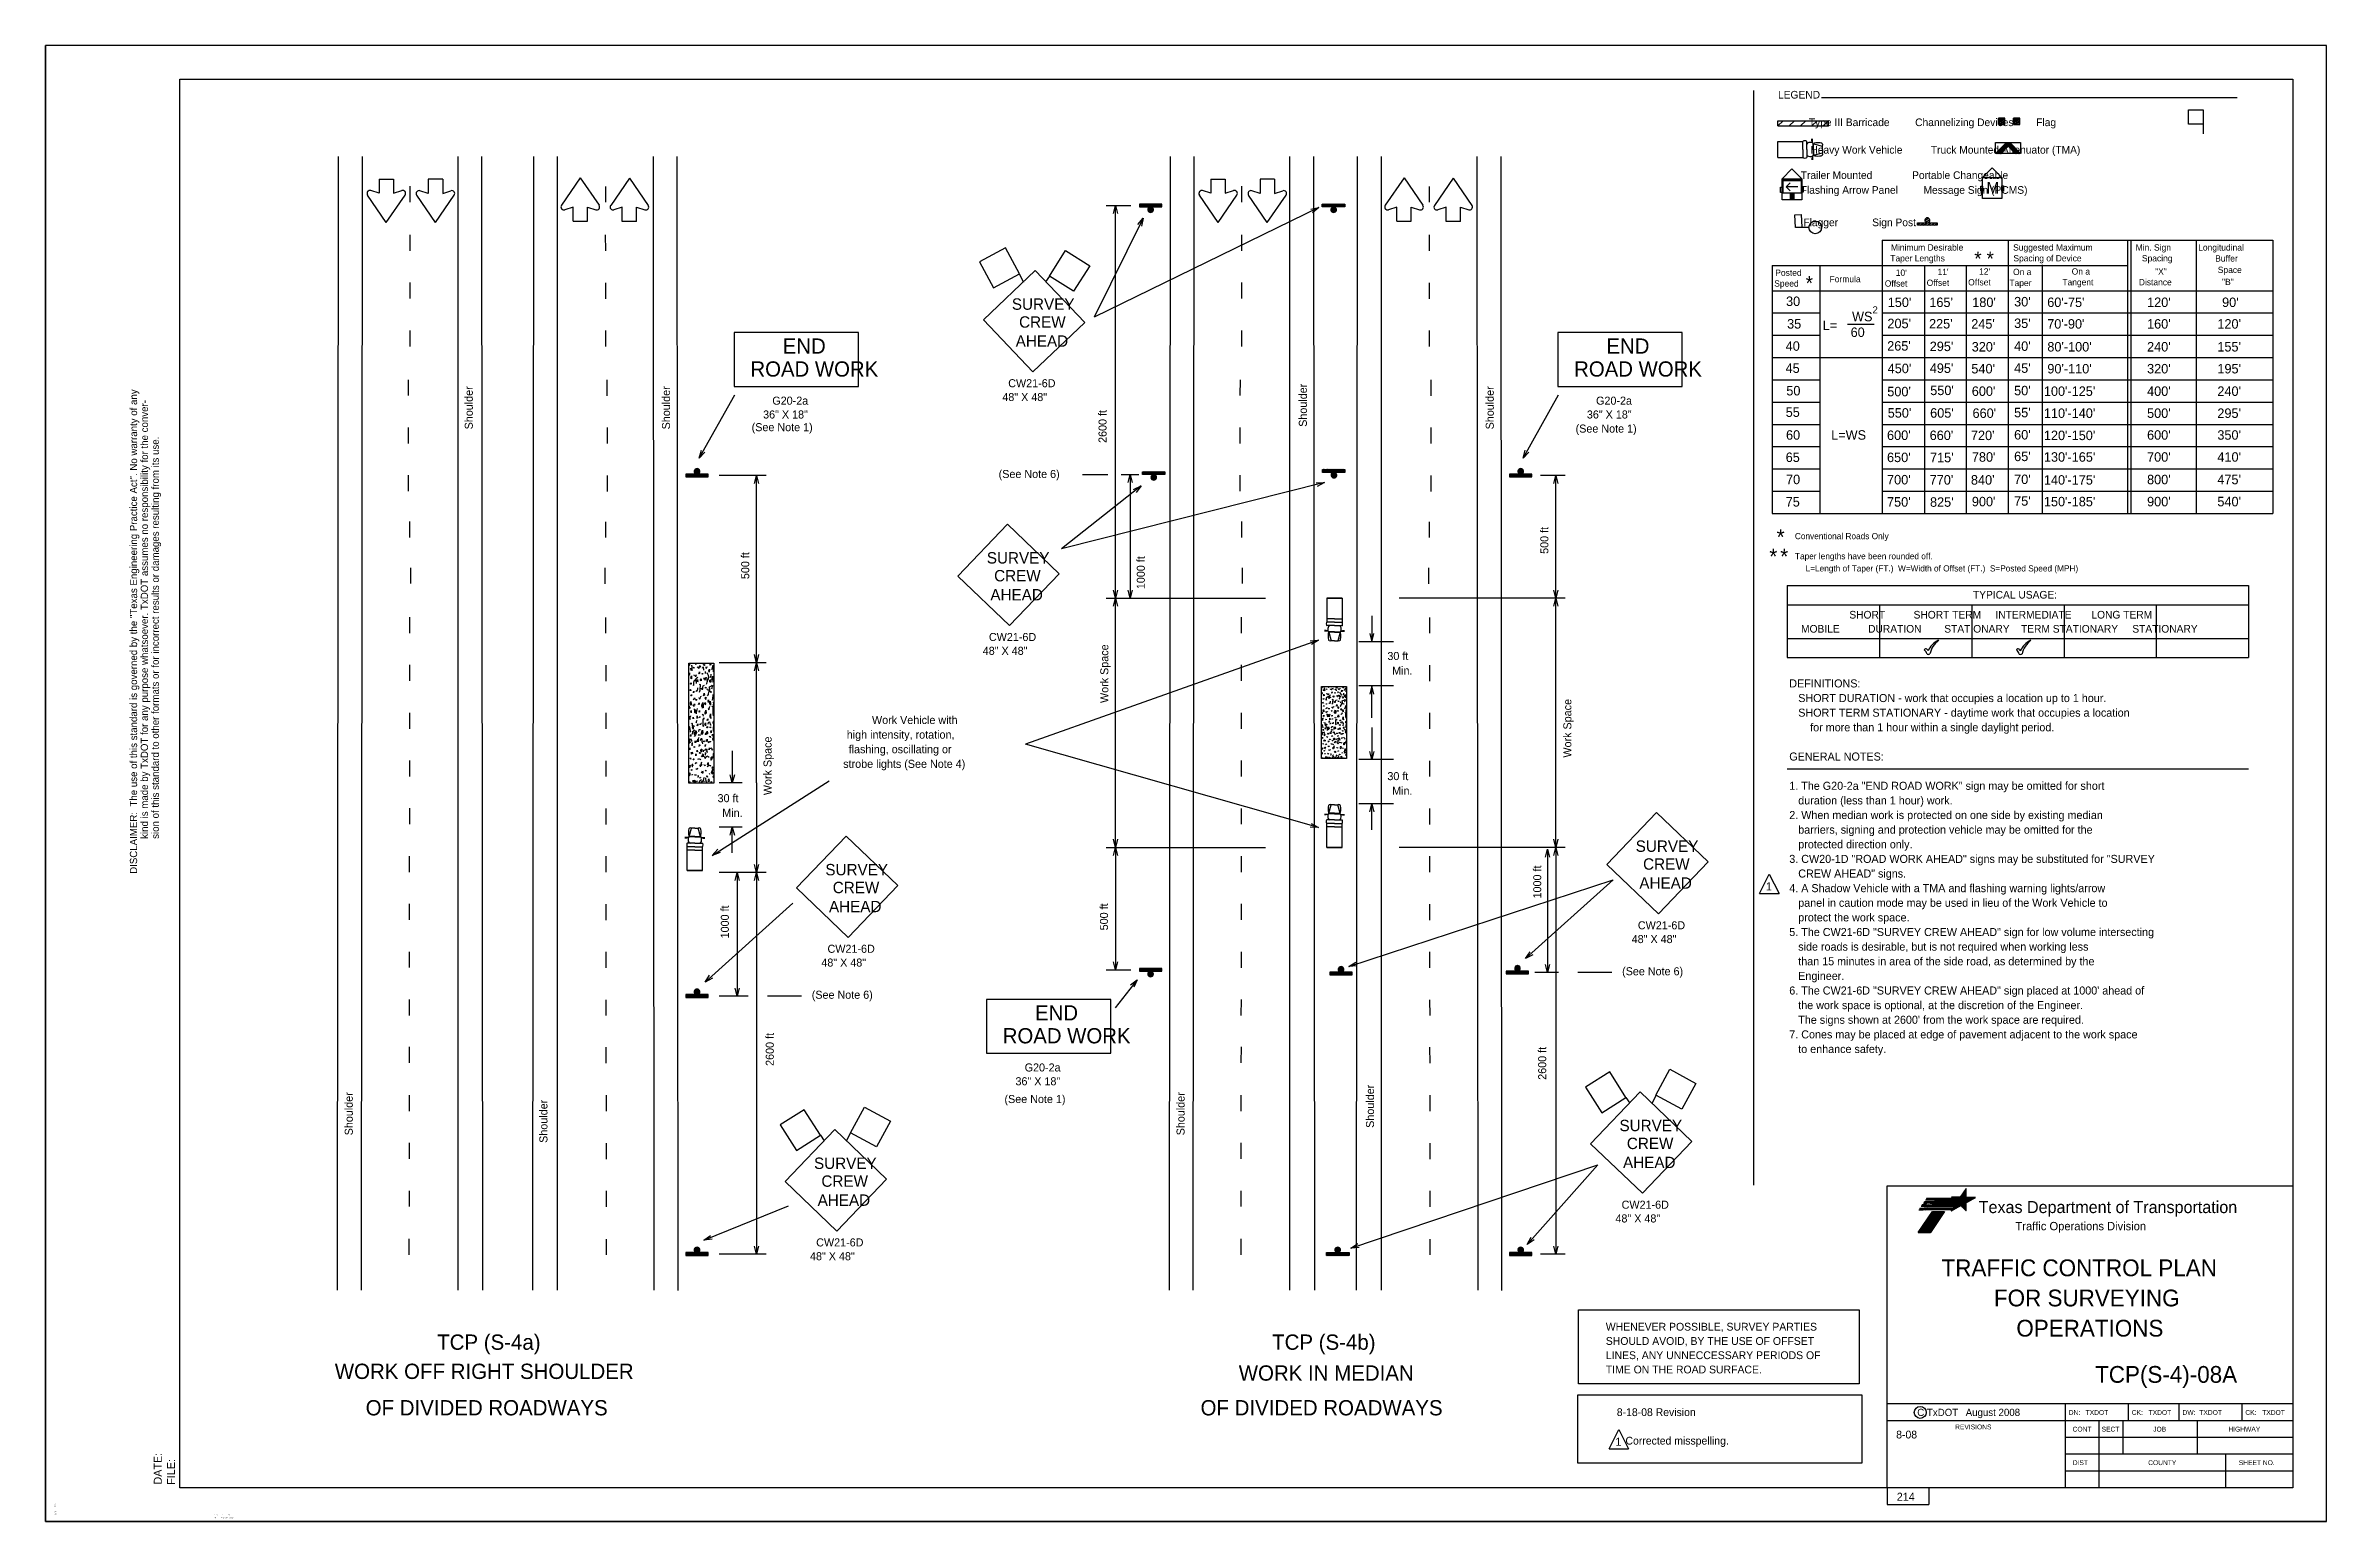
# Model space of a CAD drawing. Extents: x 0 to 29242, y 0 to 23092.
# Drawn here: x 0.17 to 34.17, y 0.18 to 22.18 of the extents above; entities outside this region: 8.
import ezdxf

# ---------------------------------------------------------------- set-up
doc = ezdxf.new("R2010")
doc.units = 0
for name, color, linetype in [('D_BATCH_PLOT', 7, 'Continuous'), ('D_SHEET_NUM_CODE', 7, 'Continuous'), ('D_SHEET_TXT_SUB_CODE', 7, 'Continuous'), ('Level 1', 7, 'Continuous')]:
    doc.layers.add(name, color=color, linetype=linetype)

msp = doc.modelspace()

# ---------------------------------------------------------------- texts
at = {"layer": 'D_SHEET_NUM_CODE'}
msp.add_text('$TCP(S-4)-08A$', height=0.015, dxfattribs=at).set_placement((2.812, 0.223))
at = {"layer": 'D_SHEET_TXT_SUB_CODE'}
for s, p in [('$TIME$', (0.309, 0.393)), ('$DATE$', (0.31, 0.282)), ('$FILE$', (0.327, 0.282))]:
    msp.add_text(s, height=0.01, rotation=90, dxfattribs=at).set_placement(p)
for s, p in [('$DST$', (2.671, 0.226)), ('$C$', (2.681, 0.267)), ('$S$', (2.717, 0.267)), ('$CTY$', (2.771, 0.226)), ('$J$', (2.778, 0.267)), ('$HWY$', (2.874, 0.267))]:
    msp.add_text(s, height=0.01, dxfattribs=at).set_placement(p)
at = {"layer": 'Level 1'}
for s, height, p in [('LEGEND', 0.114, (25.991, 21.389)), ('            Type III Barricade         Channelizing Devices        Flag', 0.114, (25.943, 20.978)), ('           Heavy Work Vehicle          Truck Mounted Attenuator (TMA)', 0.114, (26.008, 20.568)), ('        Trailer Mounted              Portable Changeable', 0.114, (25.991, 20.19)), ('        Flashing Arrow Panel         Message Sign (PCMS)', 0.114, (25.991, 19.969)), ('M', 0.171, (29.099, 19.973)), ('        Flagger            Sign Post', 0.114, (26.031, 19.486)), ('Taper Lengths', 0.09435, (27.665, 18.961)), ('Minimum Desirable', 0.09435, (27.674, 19.122)), ('*', 0.209, (28.917, 18.898)), ('*', 0.21, (29.1, 18.897)), ('Suggested Maximum', 0.09435, (29.496, 19.122)), ('Spacing of Device', 0.09435, (29.5, 18.961)), ('Min. Sign', 0.0944, (31.323, 19.122)), ('Spacing', 0.0944, (31.416, 18.961)), ('Longitudinal', 0.09435, (32.255, 19.122)), ('Buffer', 0.0944, (32.508, 18.958)), ('Posted', 0.0942, (25.951, 18.746)), ('*', 0.209, (26.404, 18.533)), ('Formula', 0.0943, (26.76, 18.65)), ("10'", 0.0942, (27.746, 18.746)), ("11'", 0.0943, (28.37, 18.757)), ('Offset', 0.0944, (28.826, 18.603)), ("12'", 0.0943, (28.989, 18.764)), ('On a', 0.0944, (29.495, 18.757)), ('On a', 0.0944, (30.369, 18.764)), ('Distance', 0.0943, (31.37, 18.604)), ('"X"', 0.0944, (31.613, 18.764)), ('Space', 0.0944, (32.547, 18.788)), ('"B"', 0.0944, (32.611, 18.608)), ('SURVEY', 0.1698, (14.57, 18.24)), ('Speed', 0.0942, (25.935, 18.585)), ('30', 0.1415, (26.111, 18.296)), ('Offset', 0.0942, (27.583, 18.585)), ("150'", 0.1415, (27.627, 18.281)), ('Offset', 0.0943, (28.207, 18.596)), ("165'", 0.1414, (28.247, 18.281)), ("180'", 0.1414, (28.887, 18.281)), ('Taper', 0.0943, (29.44, 18.593)), ("30'", 0.1414, (29.511, 18.29)), (" 60'-75'", 0.1414, (29.952, 18.281)), ('Tangent', 0.0943, (30.23, 18.604)), ("120'", 0.1415, (31.493, 18.281)), ("90'", 0.1415, (32.611, 18.281)), ('CREW', 0.1698, (14.678, 17.973)), ('35', 0.1414, (26.127, 17.96)), ('L=', 0.1414, (26.657, 17.938)), ('WS', 0.1412, (27.095, 18.069)), ('2', 0.106, (27.4, 18.186)), ("205'", 0.1416, (27.622, 17.965)), ("225'", 0.141, (28.243, 17.961)), ("245'", 0.1413, (28.872, 17.959)), ("35'", 0.1412, (29.511, 17.968)), (" 70'-90'", 0.1412, (29.952, 17.959)), ("160'", 0.1412, (31.493, 17.959)), ("120'", 0.1412, (32.541, 17.959)), ('AHEAD', 0.1698, (14.627, 17.689)), ('40', 0.1413, (26.106, 17.629)), ('60', 0.141, (27.074, 17.835)), ("265'", 0.1412, (27.619, 17.631)), ("295'", 0.1413, (28.253, 17.624)), ("320'", 0.1412, (28.879, 17.618)), ("40'", 0.1412, (29.511, 17.627)), (" 80'-100'", 0.1412, (29.954, 17.618)), ("240'", 0.1412, (31.493, 17.618)), ("155'", 0.1412, (32.541, 17.618)), ('45', 0.1414, (26.104, 17.299)), ("450'", 0.1416, (27.626, 17.295)), ("495'", 0.1413, (28.254, 17.299)), ("540'", 0.1419, (28.873, 17.291)), ("45'", 0.1413, (29.511, 17.3)), (" 90'-110'", 0.1413, (29.954, 17.291)), ("320'", 0.1414, (31.493, 17.291)), ("195'", 0.1414, (32.541, 17.291)), ('48" X 48"', 0.12, (14.428, 16.879)), ('CW21-6D', 0.12, (14.516, 17.085)), ('50', 0.1415, (26.115, 16.963)), ("500'", 0.1415, (27.62, 16.95)), ("550'", 0.1416, (28.26, 16.968)), ("600'", 0.1414, (28.88, 16.956)), ("50'", 0.1413, (29.511, 16.965)), ("100'-125'", 0.1413, (29.955, 16.956)), ("400'", 0.1414, (31.493, 16.956)), ("240'", 0.1414, (32.541, 16.956)), ('36" X 18"', 0.12, (10.862, 16.619)), ('G20-2a', 0.12, (10.999, 16.825)), ('36" X 18"', 0.12, (23.142, 16.619)), ('G20-2a', 0.12, (23.279, 16.825)), ('55', 0.1412, (26.106, 16.643)), ("550'", 0.1413, (27.627, 16.632)), ("605'", 0.1418, (28.259, 16.631)), ("660'", 0.1415, (28.891, 16.628)), ("55'", 0.1413, (29.511, 16.637)), ("110'-140'", 0.1413, (29.955, 16.628)), ("500'", 0.1413, (31.493, 16.628)), ("295'", 0.1413, (32.541, 16.628)), ('(See Note 1)', 0.12, (10.691, 16.43)), ('(See Note 1)', 0.12, (22.974, 16.409)), ('60', 0.1413, (26.111, 16.303)), ('L=WS', 0.1413, (26.784, 16.303)), ("600'", 0.1419, (27.616, 16.299)), ("660'", 0.1413, (28.252, 16.298)), ("720'", 0.1416, (28.867, 16.297)), ("60'", 0.1413, (29.511, 16.306)), ("120'-150'", 0.1413, (29.955, 16.297)), ("600'", 0.1412, (31.493, 16.303)), ("350'", 0.1412, (32.541, 16.303)), ('65', 0.1413, (26.106, 15.971)), ("650'", 0.1417, (27.616, 15.969)), ("715'", 0.1415, (28.257, 15.967)), ("780'", 0.1416, (28.881, 15.975)), ("65'", 0.1414, (29.511, 15.984)), ("130'-165'", 0.1414, (29.955, 15.975)), ("700'", 0.1415, (31.493, 15.975)), ("410'", 0.1415, (32.541, 15.975)), ('(See Note 6)', 0.12, (14.373, 15.732)), ('70', 0.1414, (26.111, 15.64)), ("700'", 0.142, (27.616, 15.636)), ("770'", 0.1414, (28.252, 15.634)), ("840'", 0.1417, (28.867, 15.633)), ("70'", 0.1414, (29.511, 15.642)), ("140'-175'", 0.1414, (29.955, 15.633)), ("800'", 0.1412, (31.493, 15.639)), ("475'", 0.1412, (32.541, 15.639)), ('75', 0.1413, (26.106, 15.306)), ("750'", 0.1417, (27.616, 15.305)), ("825'", 0.1415, (28.257, 15.303)), ("900'", 0.1416, (28.881, 15.31)), ("75'", 0.1414, (29.511, 15.319)), ("150'-185'", 0.1414, (29.955, 15.31)), ("900'", 0.1415, (31.493, 15.31)), ("540'", 0.1415, (32.541, 15.31)), ('*', 0.23, (25.97, 14.738)), ('SURVEY', 0.1698, (14.197, 14.457)), ('*', 0.23, (25.861, 14.448)), ('*', 0.23, (26.024, 14.448)), ('Conventional Roads Only', 0.0922, (26.243, 14.82)), ('CREW', 0.1698, (14.306, 14.191)), ('Taper lengths have been rounded off.', 0.0921, (26.244, 14.521)), ('L=Length of Taper (FT.)  W=Width of Offset (FT.)  S=Posted Speed (MPH)', 0.09196, (26.403, 14.339)), ('AHEAD', 0.1698, (14.25, 13.907)), ('TYPICAL USAGE:', 0.114, (28.897, 13.935)), ('                      SHORT          SHORT TERM     INTERMEDIATE       LONG TERM', 0.114, (26.123, 13.637)), ('CW21-6D', 0.12, (14.228, 13.302)), ('     MOBILE          DURATION        STATIONARY    TERM STATIONARY     STATIONARY', 0.114, (26.123, 13.427)), ('48" X 48"', 0.12, (14.136, 13.096)), ('30 ft', 0.12, (20.168, 13.019)), ('Min.', 0.12, (20.239, 12.801)), ('DEFINITIONS:', 0.12, (26.159, 12.61)), ('   SHORT DURATION - work that occupies a location up to 1 hour.', 0.12, (26.159, 12.392)), ('   SHORT TERM STATIONARY - daytime work that occupies a location', 0.12, (26.159, 12.174)), ('high intensity, rotation,', 0.12, (12.109, 11.847)), ('Work Vehicle with', 0.12, (12.485, 12.065)), ('       for more than 1 hour within a single daylight period.', 0.12, (26.159, 11.956)), ('flashing, oscillating or', 0.12, (12.137, 11.629)), ('GENERAL NOTES:', 0.12, (26.159, 11.52)), ('strobe lights (See Note 4)', 0.12, (12.056, 11.411)), ('30 ft', 0.12, (20.168, 11.228)), ('30 ft', 0.12, (10.183, 10.899)), ('Min.', 0.12, (20.239, 11.01)), ('1. The G20-2a "END ROAD WORK" sign may be omitted for short', 0.12, (26.159, 11.084)), ('   duration (less than 1 hour) work.', 0.12, (26.159, 10.866)), ('Min.', 0.12, (10.253, 10.681)), ('2. When median work is protected on one side by existing median', 0.12, (26.159, 10.648)), ('   barriers, signing and protection vehicle may be omitted for the', 0.12, (26.159, 10.43)), ('SURVEY', 0.1698, (23.87, 10.159)), ('   protected direction only.', 0.12, (26.159, 10.212)), ('SURVEY', 0.1698, (11.79, 9.809)), ('CREW', 0.1698, (23.98, 9.893)), ('3. CW20-1D "ROAD WORK AHEAD" signs may be substituted for "SURVEY', 0.12, (26.159, 9.994)), ('   CREW AHEAD" signs.', 0.12, (26.159, 9.776)), ('CREW', 0.1698, (11.9, 9.543)), ('AHEAD', 0.1698, (23.924, 9.609)), ('1', 0.12, (25.81, 9.583)), ('4. A Shadow Vehicle with a TMA and flashing warning lights/arrow', 0.12, (26.159, 9.558)), ('AHEAD', 0.1698, (11.844, 9.259)), ('   panel in caution mode may be used in lieu of the Work Vehicle to', 0.12, (26.159, 9.34)), ('   protect the work space.', 0.12, (26.159, 9.122)), ('48" X 48"', 0.12, (23.81, 8.799)), ('CW21-6D', 0.12, (23.902, 9.004)), ('5. The CW21-6D "SURVEY CREW AHEAD" sign for low volume intersecting', 0.12, (26.159, 8.904)), ('48" X 48"', 0.12, (11.73, 8.449)), ('CW21-6D', 0.12, (11.822, 8.654)), ('   than 15 minutes in area of the side road, as determined by the', 0.12, (26.159, 8.468)), ('   side roads is desirable, but is not required when working less', 0.12, (26.159, 8.686)), ('(See Note 6)', 0.12, (23.667, 8.319)), ('   Engineer.', 0.12, (26.159, 8.25)), ('(See Note 6)', 0.12, (11.587, 7.969)), ('6. The CW21-6D "SURVEY CREW AHEAD" sign placed at 1000\' ahead of', 0.12, (26.159, 8.032)), ('   the work space is optional, at the discretion of the Engineer.', 0.12, (26.159, 7.814)), ('7. Cones may be placed at edge of pavement adjacent to the work space', 0.12, (26.159, 7.378)), ("   The signs shown at 2600' from the work space are required.", 0.12, (26.159, 7.596)), ('   to enhance safety.', 0.12, (26.159, 7.16)), ('36" X 18"', 0.12, (14.624, 6.679)), ('G20-2a', 0.12, (14.761, 6.885)), ('(See Note 1)', 0.12, (14.46, 6.414)), ('SURVEY', 0.1698, (23.628, 5.995)), ('CREW', 0.1698, (23.738, 5.728)), ('SURVEY', 0.1698, (11.621, 5.432)), ('AHEAD', 0.1698, (23.681, 5.444)), ('CREW', 0.1698, (11.731, 5.166)), ('AHEAD', 0.1698, (11.675, 4.882)), ('CW21-6D', 0.12, (23.66, 4.839)), ('Texas Department of Transportation', 0.17941, (28.983, 4.774)), ('48" X 48"', 0.12, (23.568, 4.634)), ('Traffic Operations Division', 0.12415, (29.531, 4.518)), ('48" X 48"', 0.12, (11.561, 4.071)), ('CW21-6D', 0.12, (11.653, 4.277)), ('TRAFFIC CONTROL PLAN', 0.25, (28.429, 3.833)), ('FOR SURVEYING', 0.25, (29.21, 3.383)), ('WHENEVER POSSIBLE, SURVEY PARTIES', 0.1164, (23.424, 3.022)), ('OPERATIONS', 0.25, (29.544, 2.933)), ('TCP (S-4a)', 0.228, (6.003, 2.736)), ('TCP (S-4b)', 0.228, (18.45, 2.736)), ('SHOULD AVOID, BY THE USE OF OFFSET', 0.1164, (23.424, 2.809)), ('WORK OFF RIGHT SHOULDER', 0.228, (4.477, 2.301)), ('WORK IN MEDIAN', 0.228, (17.952, 2.276)), ('TIME ON THE ROAD SURFACE.', 0.1164, (23.424, 2.384)), ('LINES, ANY UNNECCESSARY PERIODS OF', 0.1164, (23.424, 2.597)), ('TCP(S-4)-08A', 0.25, (30.718, 2.244)), ('OF DIVIDED ROADWAYS', 0.228, (4.937, 1.758)), ('OF DIVIDED ROADWAYS', 0.228, (17.383, 1.758)), ('8-18-08 Revision', 0.1164, (23.588, 1.748)), ('C TxDOT ', 0.108, (28.067, 1.749)), ('August 2008', 0.10799, (28.789, 1.749)), ('DN:', 0.072, (30.325, 1.766)), ('TXDOT', 0.072, (30.577, 1.766)), ('CK:', 0.072, (31.264, 1.766)), ('TXDOT', 0.072, (31.516, 1.766)), ('DW:', 0.072, (32.021, 1.766)), ('TXDOT', 0.072, (32.272, 1.766)), ('CK:', 0.072, (32.958, 1.766)), ('TXDOT', 0.072, (33.21, 1.766)), ('1', 0.12, (23.567, 1.306)), ('   Corrected misspelling.', 0.1164, (23.588, 1.323)), ('8-08', 0.1164, (27.753, 1.414)), ('REVISIONS', 0.072, (28.632, 1.55)), ('CONT', 0.072, (30.383, 1.517)), ('SECT', 0.072, (30.815, 1.517)), ('JOB', 0.072, (31.584, 1.517)), ('HIGHWAY', 0.072, (32.705, 1.517)), ('DIST', 0.072, (30.385, 1.017)), ('COUNTY', 0.072, (31.509, 1.017)), ('SHEET NO.', 0.072, (32.86, 1.017)), ('214', 0.12, (27.762, 0.485))]:
    msp.add_text(s, height=height, dxfattribs=at).set_placement(p)
for s, height, rotation, p in [('END', 0.2269, 0, (11.155, 17.586)), ('END', 0.2269, 0, (23.434, 17.586)), ('ROAD WORK', 0.2269, 0, (10.673, 17.244)), ('ROAD WORK', 0.2269, 0, (22.952, 17.244)), ('DISCLAIMER:  The use of this standard is governed by the "Texas Engineering Practice Act". No warranty of any ', 0.108, 90, (1.53, 9.831)), ('Shoulder', 0.12, 90, (6.534, 16.457)), ('Shoulder', 0.12, 90, (9.474, 16.457)), ('Shoulder', 0.12, 90, (18.968, 16.495)), ('Shoulder', 0.12, 90, (21.754, 16.457)), ('             kind is made by TxDOT for any purpose whatsoever. TxDOT assumes no responsibility for the conver-', 0.108, 90, (1.692, 9.831)), ('2600 ft', 0.12, 90, (15.982, 16.255)), ('             sion of this standard to other formats or for incorrect results or damages resulting from its use.', 0.108, 90, (1.854, 9.831)), ('500 ft', 0.12, 90, (22.568, 14.601)), ('500 ft', 0.12, 90, (10.655, 14.225)), ('1000 ft', 0.12, 90, (16.552, 14.075)), ('Work Space', 0.12, 90, (16.008, 12.378)), ('Work Space', 0.12, 90, (22.911, 11.564)), ('Work Space', 0.12, 90, (10.988, 11.004)), ('1000 ft', 0.12, 90, (22.462, 9.464)), ('1000 ft', 0.12, 90, (10.351, 8.869)), ('500 ft', 0.12, 90, (16.003, 8.989)), ('END', 0.2269, 0, (14.916, 7.646)), ('ROAD WORK', 0.2269, 0, (14.434, 7.304)), ('2600 ft', 0.12, 90, (11.021, 6.968)), ('2600 ft', 0.12, 90, (22.536, 6.761)), ('Shoulder', 0.12, 90, (4.745, 5.933)), ('Shoulder', 0.12, 90, (7.647, 5.821)), ('Shoulder', 0.12, 90, (17.145, 5.933)), ('Shoulder', 0.12, 90, (19.969, 6.045)), ('DATE:', 0.12, 90, (1.898, 0.727)), ('FILE:', 0.12, 90, (2.095, 0.724))]:
    msp.add_text(s, height=height, rotation=rotation, dxfattribs=at).set_placement(p)

# ---------------------------------------------------------------- linework, layer by layer
at = {"layer": 'D_BATCH_PLOT'}
msp.add_lwpolyline([(0.166, 0.178), (34.166, 0.178), (34.166, 22.178), (0.166, 22.178)], close=True, dxfattribs=at)
at = {"layer": 'Level 1'}
for p, q in [((29240.28, 23091.908), (29240.28, 23090.823)), ((29240.31, 23091.908), (29240.31, 23090.823)), ((29240.414, 23091.908), (29240.414, 23090.823)), ((29241.448, 23091.908), (29241.448, 23090.818)), ((29241.531, 23091.908), (29241.531, 23090.818)), ((29237.312, 23088.229), (29237.312, 23088.312)), ((29236.293, 23087.77), (29236.33, 23087.735)), ((29237.434, 23087.553), (29237.402, 23087.573)), ((0.166, 0.178), (0.166, 22.178)), ((34.166, 22.178), (0.166, 22.178)), ((34.166, 0.178), (34.166, 22.178)), ((25.625, 21.508), (25.625, 5.19)), ((26.639, 21.404), (32.838, 21.404)), ((29.276, 21.002), (29.276, 21.097)), ((29.371, 21.097), (29.276, 21.097)), ((29.371, 21.002), (29.371, 21.097)), ((29.5, 21.002), (29.5, 21.097)), ((29.595, 21.097), (29.5, 21.097)), ((29.595, 21.002), (29.595, 21.097)), ((25.991, 21.059), (26.745, 21.059)), ((25.991, 20.981), (25.991, 21.059)), ((25.991, 20.981), (26.069, 21.058)), ((25.991, 20.981), (26.745, 20.981)), ((25.991, 20.75), (26.362, 20.75)), ((25.991, 20.51), (25.991, 20.75)), ((26.159, 20.981), (26.237, 21.059)), ((26.327, 20.981), (26.405, 21.059)), ((26.362, 20.63), (26.362, 20.75)), ((26.419, 20.63), (26.419, 20.75)), ((26.495, 20.981), (26.573, 21.059)), ((26.496, 20.757), (26.496, 20.786)), ((26.501, 20.729), (26.501, 20.786)), ((26.504, 20.729), (26.504, 20.786)), ((26.663, 20.981), (26.741, 21.059)), ((26.745, 20.981), (26.745, 21.059)), ((29.276, 21.002), (29.371, 21.002)), ((29.5, 21.002), (29.595, 21.002)), ((32.329, 21.006), (32.329, 20.864)), ((4.519, 3.625), (4.533, 20.526)), ((4.875, 3.625), (4.889, 20.526)), ((6.315, 3.625), (6.315, 20.526)), ((6.685, 3.623), (6.671, 20.525)), ((7.43, 3.623), (7.443, 20.524)), ((7.799, 3.623), (7.799, 20.524)), ((9.24, 3.623), (9.226, 20.524)), ((9.596, 3.62), (9.582, 20.523)), ((16.919, 3.625), (16.933, 20.526)), ((17.275, 3.625), (17.289, 20.526)), ((18.715, 3.625), (18.715, 20.526)), ((19.085, 3.623), (19.071, 20.525)), ((19.709, 3.623), (19.723, 20.524)), ((20.079, 3.623), (20.079, 20.524)), ((21.519, 3.623), (21.505, 20.524)), ((21.876, 3.62), (21.862, 20.523)), ((25.991, 20.51), (26.362, 20.51)), ((26.362, 20.63), (26.362, 20.51)), ((26.419, 20.63), (26.419, 20.51)), ((26.496, 20.503), (26.496, 20.474)), ((26.501, 20.531), (26.501, 20.474)), ((26.504, 20.531), (26.504, 20.474)), ((26.515, 20.63), (26.515, 20.716)), ((26.515, 20.63), (26.515, 20.544)), ((26.522, 20.716), (26.652, 20.681)), ((26.522, 20.63), (26.522, 20.716)), ((26.522, 20.63), (26.522, 20.544)), ((26.522, 20.544), (26.652, 20.579)), ((26.652, 20.63), (26.652, 20.681)), ((26.652, 20.63), (26.652, 20.579)), ((29.233, 20.571), (29.395, 20.734)), ((29.314, 20.571), (29.421, 20.678)), ((29.528, 20.571), (29.421, 20.678)), ((29.606, 20.572), (29.445, 20.733)), ((5.138, 20.189), (5.352, 20.189)), ((5.138, 20.189), (5.138, 19.976)), ((5.352, 20.189), (5.352, 19.976)), ((6.085, 20.188), (5.871, 20.188)), ((5.871, 20.188), (5.871, 19.975)), ((6.085, 20.188), (6.085, 19.975)), ((8.137, 20.205), (7.857, 19.797)), ((8.137, 20.205), (8.416, 19.797)), ((8.869, 20.204), (8.59, 19.796)), ((8.869, 20.204), (9.149, 19.796)), ((17.538, 20.189), (17.752, 20.189)), ((17.538, 20.189), (17.538, 19.976)), ((17.752, 20.189), (17.752, 19.976)), ((18.485, 20.187), (18.271, 20.187)), ((18.271, 20.187), (18.271, 19.974)), ((18.485, 20.187), (18.485, 19.974)), ((20.416, 20.205), (20.136, 19.797)), ((20.416, 20.205), (20.696, 19.797)), ((21.149, 20.204), (20.869, 19.796)), ((21.149, 20.204), (21.429, 19.796)), ((26.199, 20.34), (26.053, 20.194)), ((26.062, 20.165), (26.062, 19.984)), ((26.335, 20.165), (26.062, 20.165)), ((26.062, 20.165), (26.335, 20.165)), ((26.114, 20.075), (26.172, 20.133)), ((26.289, 20.075), (26.114, 20.075)), ((26.114, 20.075), (26.173, 20.015)), ((26.344, 20.194), (26.199, 20.34)), ((26.335, 20.165), (26.335, 19.984)), ((29.184, 20.356), (29.039, 20.21)), ((29.33, 20.21), (29.184, 20.356)), ((5.245, 19.542), (4.965, 19.95)), ((5.138, 19.976), (5.014, 20.016)), ((5.245, 19.542), (5.525, 19.95)), ((5.352, 19.976), (5.476, 20.016)), ((5.978, 19.541), (5.698, 19.949)), ((5.871, 19.975), (5.747, 20.015)), ((5.978, 19.541), (6.258, 19.949)), ((6.085, 19.975), (6.209, 20.015)), ((8.03, 19.771), (7.906, 19.731)), ((8.03, 19.559), (8.03, 19.771)), ((8.243, 19.559), (8.243, 19.771)), ((8.243, 19.771), (8.367, 19.731)), ((8.762, 19.77), (8.638, 19.73)), ((8.762, 19.557), (8.762, 19.77)), ((8.976, 19.77), (9.1, 19.73)), ((8.976, 19.557), (8.976, 19.77)), ((19.148, 19.766), (15.799, 18.13)), ((15.975, 19.796), (16.342, 19.796)), ((16.087, 19.676), (16.117, 19.796)), ((16.117, 19.796), (16.147, 19.676)), ((16.117, 13.941), (16.117, 19.796)), ((16.807, 19.815), (16.473, 19.815)), ((16.473, 19.815), (16.473, 19.774)), ((16.473, 19.774), (16.627, 19.774)), ((16.648, 19.774), (16.807, 19.774)), ((16.807, 19.774), (16.807, 19.815)), ((17.645, 19.542), (17.365, 19.95)), ((17.538, 19.976), (17.414, 20.016)), ((17.645, 19.542), (17.925, 19.95)), ((17.752, 19.976), (17.876, 20.016)), ((18.378, 19.541), (18.098, 19.949)), ((18.271, 19.974), (18.147, 20.014)), ((18.378, 19.541), (18.658, 19.949)), ((18.485, 19.974), (18.609, 20.014)), ((19.198, 19.814), (19.532, 19.814)), ((19.198, 19.773), (19.198, 19.814)), ((19.356, 19.773), (19.198, 19.773)), ((19.532, 19.773), (19.378, 19.773)), ((19.532, 19.814), (19.532, 19.773)), ((20.309, 19.771), (20.185, 19.731)), ((20.309, 19.559), (20.309, 19.771)), ((20.523, 19.559), (20.523, 19.771)), ((20.523, 19.771), (20.647, 19.731)), ((21.042, 19.77), (20.918, 19.73)), ((21.042, 19.557), (21.042, 19.77)), ((21.256, 19.77), (21.38, 19.73)), ((21.256, 19.557), (21.256, 19.77)), ((26.062, 19.984), (26.335, 19.984)), ((26.171, 19.984), (26.171, 19.892)), ((26.185, 19.984), (26.185, 19.892)), ((26.199, 19.984), (26.199, 19.892)), ((26.212, 19.984), (26.212, 19.892)), ((26.226, 19.984), (26.226, 19.892)), ((8.03, 19.559), (8.243, 19.559)), ((8.976, 19.557), (8.762, 19.557)), ((16.527, 19.607), (15.799, 18.13)), ((20.309, 19.559), (20.523, 19.559)), ((21.256, 19.557), (21.042, 19.557)), ((26.241, 19.657), (26.336, 19.662)), ((26.252, 19.467), (26.241, 19.657)), ((26.452, 19.467), (26.252, 19.466)), ((26.336, 19.662), (26.347, 19.473)), ((28.07, 19.501), (28.07, 19.538)), ((28.07, 19.538), (28.207, 19.538)), ((28.366, 19.501), (28.07, 19.501)), ((28.226, 19.538), (28.366, 19.538)), ((28.366, 19.538), (28.366, 19.501)), ((27.542, 19.278), (33.367, 19.278)), ((27.542, 19.278), (27.542, 15.205)), ((29.423, 19.278), (29.423, 15.205)), ((31.202, 19.278), (31.202, 15.205)), ((31.251, 19.278), (31.251, 15.205)), ((32.227, 19.278), (32.227, 15.205)), ((33.367, 19.278), (33.367, 15.205)), ((14.68, 18.775), (14.746, 18.654)), ((15.131, 18.743), (15.073, 18.657)), ((25.905, 18.901), (27.542, 18.901)), ((25.905, 18.901), (25.905, 15.205)), ((26.613, 18.901), (26.613, 15.205)), ((27.542, 18.901), (31.202, 18.901)), ((28.173, 18.897), (28.173, 15.205)), ((28.794, 18.897), (28.794, 15.205)), ((29.929, 18.91), (29.929, 15.214)), ((25.905, 18.524), (33.367, 18.524)), ((25.905, 18.192), (26.613, 18.192)), ((27.029, 18.027), (27.426, 18.027)), ((27.542, 18.192), (33.367, 18.192)), ((25.905, 17.86), (26.613, 17.86)), ((27.542, 17.86), (33.367, 17.86)), ((25.905, 17.528), (33.367, 17.528)), ((25.905, 17.196), (26.613, 17.196)), ((27.542, 17.196), (33.367, 17.196)), ((9.911, 16.027), (10.438, 16.973)), ((22.19, 16.027), (22.717, 16.973)), ((25.905, 16.865), (26.613, 16.865)), ((27.542, 16.865), (33.367, 16.865)), ((25.905, 16.532), (26.613, 16.532)), ((27.542, 16.532), (33.367, 16.532)), ((25.905, 16.201), (26.613, 16.201)), ((27.542, 16.201), (33.367, 16.201)), ((9.866, 15.79), (9.708, 15.79)), ((9.708, 15.79), (9.708, 15.748)), ((9.708, 15.748), (10.042, 15.748)), ((10.042, 15.79), (9.888, 15.79)), ((10.042, 15.748), (10.042, 15.79)), ((10.905, 15.768), (10.207, 15.768)), ((10.734, 15.648), (10.764, 15.768)), ((10.764, 15.768), (10.794, 15.648)), ((10.764, 12.979), (10.764, 15.768)), ((19.232, 15.663), (15.309, 14.674)), ((15.623, 15.783), (16.002, 15.783)), ((16.199, 15.783), (16.463, 15.783)), ((16.302, 15.663), (16.332, 15.783)), ((16.332, 15.783), (16.362, 15.663)), ((16.332, 15.783), (16.332, 13.941)), ((16.516, 15.824), (16.85, 15.824)), ((16.516, 15.782), (16.516, 15.824)), ((16.674, 15.782), (16.516, 15.782)), ((16.85, 15.782), (16.696, 15.782)), ((16.85, 15.824), (16.85, 15.782)), ((19.202, 15.857), (19.536, 15.857)), ((19.202, 15.815), (19.202, 15.857)), ((19.361, 15.815), (19.202, 15.815)), ((19.536, 15.815), (19.382, 15.815)), ((19.536, 15.857), (19.536, 15.815)), ((22.146, 15.79), (21.988, 15.79)), ((21.988, 15.79), (21.988, 15.748)), ((21.988, 15.748), (22.322, 15.748)), ((22.322, 15.79), (22.167, 15.79)), ((22.322, 15.748), (22.322, 15.79)), ((22.819, 15.768), (22.453, 15.768)), ((22.647, 15.648), (22.677, 15.768)), ((22.677, 15.768), (22.707, 15.648)), ((22.677, 13.941), (22.677, 15.768)), ((25.905, 15.869), (26.613, 15.869)), ((27.542, 15.869), (33.367, 15.869)), ((16.496, 15.613), (15.309, 14.674)), ((25.905, 15.537), (26.613, 15.537)), ((27.542, 15.537), (33.367, 15.537)), ((25.905, 15.205), (33.367, 15.205)), ((15.975, 13.941), (18.352, 13.941)), ((16.117, 13.941), (16.087, 14.061)), ((16.087, 13.821), (16.117, 13.941)), ((16.147, 14.061), (16.117, 13.941)), ((16.117, 10.226), (16.117, 13.941)), ((16.117, 13.941), (16.147, 13.821)), ((16.332, 13.941), (16.302, 14.061)), ((16.362, 14.061), (16.332, 13.941)), ((19.264, 13.941), (19.264, 13.585)), ((19.494, 13.941), (19.264, 13.941)), ((19.264, 13.941), (19.494, 13.941)), ((19.494, 13.941), (19.494, 13.585)), ((22.819, 13.941), (20.343, 13.941)), ((22.677, 13.941), (22.647, 14.061)), ((22.647, 13.821), (22.677, 13.941)), ((22.707, 14.061), (22.677, 13.941)), ((22.677, 13.941), (22.707, 13.821)), ((22.677, 10.226), (22.677, 13.941)), ((26.13, 14.129), (26.13, 13.056)), ((26.13, 14.129), (33.005, 14.129)), ((33.005, 14.129), (33.005, 13.056)), ((19.379, 13.635), (19.264, 13.635)), ((19.379, 13.635), (19.494, 13.635)), ((19.937, 13.678), (19.937, 13.292)), ((26.13, 13.842), (33.005, 13.842)), ((27.505, 13.842), (27.505, 13.056)), ((28.88, 13.842), (28.88, 13.056)), ((30.255, 13.842), (30.255, 13.056)), ((31.63, 13.842), (31.63, 13.056)), ((19.139, 13.317), (14.775, 11.766)), ((19.257, 13.457), (19.229, 13.457)), ((19.284, 13.453), (19.229, 13.453)), ((19.284, 13.449), (19.229, 13.449)), ((19.379, 13.585), (19.264, 13.585)), ((19.379, 13.531), (19.264, 13.531)), ((19.379, 13.439), (19.296, 13.439)), ((19.296, 13.432), (19.33, 13.307)), ((19.379, 13.432), (19.296, 13.432)), ((19.379, 13.307), (19.33, 13.307)), ((19.379, 13.585), (19.494, 13.585)), ((19.379, 13.531), (19.494, 13.531)), ((19.379, 13.439), (19.462, 13.439)), ((19.379, 13.432), (19.462, 13.432)), ((19.379, 13.307), (19.428, 13.307)), ((19.462, 13.432), (19.428, 13.307)), ((19.474, 13.453), (19.529, 13.453)), ((19.474, 13.449), (19.529, 13.449)), ((19.501, 13.457), (19.529, 13.457)), ((20.258, 13.292), (19.741, 13.292)), ((19.907, 13.412), (19.937, 13.292)), ((19.937, 13.292), (19.967, 13.412)), ((26.13, 13.342), (33.005, 13.342)), ((10.905, 12.979), (10.207, 12.979)), ((10.764, 12.979), (10.734, 13.099)), ((10.734, 12.859), (10.764, 12.979)), ((10.794, 13.099), (10.764, 12.979)), ((10.764, 12.979), (10.794, 12.859)), ((10.764, 11.188), (10.764, 12.979)), ((26.13, 13.056), (33.005, 13.056)), ((20.258, 12.632), (19.741, 12.632)), ((19.937, 12.632), (19.907, 12.512)), ((19.937, 12.155), (19.937, 12.632)), ((19.967, 12.512), (19.937, 12.632)), ((19.937, 12.011), (19.937, 11.535)), ((10.403, 11.665), (10.403, 11.188)), ((19.139, 10.522), (14.775, 11.766)), ((19.937, 11.535), (19.907, 11.655)), ((19.967, 11.655), (19.937, 11.535)), ((10.403, 11.188), (10.373, 11.308)), ((10.433, 11.308), (10.403, 11.188)), ((20.258, 11.535), (19.741, 11.535)), ((26.13, 11.396), (33.005, 11.396)), ((10.104, 10.107), (11.846, 11.218)), ((10.549, 11.188), (10.207, 11.188)), ((10.764, 11.188), (10.764, 4.161)), ((19.284, 10.718), (19.229, 10.718)), ((19.284, 10.714), (19.229, 10.714)), ((19.257, 10.709), (19.229, 10.709)), ((19.379, 10.636), (19.264, 10.636)), ((19.264, 10.226), (19.264, 10.582)), ((19.379, 10.582), (19.264, 10.582)), ((19.296, 10.735), (19.33, 10.859)), ((19.379, 10.735), (19.296, 10.735)), ((19.379, 10.727), (19.296, 10.727)), ((19.379, 10.859), (19.33, 10.859)), ((19.379, 10.859), (19.428, 10.859)), ((19.379, 10.735), (19.462, 10.735)), ((19.379, 10.727), (19.462, 10.727)), ((19.379, 10.636), (19.494, 10.636)), ((19.379, 10.582), (19.494, 10.582)), ((19.462, 10.735), (19.428, 10.859)), ((19.474, 10.718), (19.529, 10.718)), ((19.474, 10.714), (19.529, 10.714)), ((19.494, 10.226), (19.494, 10.582)), ((19.501, 10.709), (19.529, 10.709)), ((20.258, 10.875), (19.741, 10.875)), ((19.907, 10.755), (19.937, 10.875)), ((19.937, 10.489), (19.937, 10.875)), ((19.937, 10.875), (19.967, 10.755)), ((9.75, 10.371), (9.695, 10.371)), ((9.75, 10.367), (9.695, 10.367)), ((9.723, 10.363), (9.695, 10.363)), ((9.844, 10.289), (9.73, 10.289)), ((9.73, 9.879), (9.73, 10.235)), ((9.844, 10.235), (9.73, 10.235)), ((9.762, 10.388), (9.796, 10.513)), ((9.844, 10.388), (9.762, 10.388)), ((9.844, 10.381), (9.762, 10.381)), ((9.844, 10.513), (9.796, 10.513)), ((9.844, 10.513), (9.893, 10.513)), ((9.844, 10.388), (9.927, 10.388)), ((9.844, 10.381), (9.927, 10.381)), ((9.844, 10.289), (9.959, 10.289)), ((9.844, 10.235), (9.959, 10.235)), ((9.927, 10.388), (9.893, 10.513)), ((9.939, 10.371), (9.994, 10.371)), ((9.939, 10.367), (9.994, 10.367)), ((9.959, 9.879), (9.959, 10.235)), ((9.966, 10.363), (9.994, 10.363)), ((10.549, 10.528), (10.207, 10.528)), ((10.373, 10.408), (10.403, 10.528)), ((10.403, 10.142), (10.403, 10.528)), ((10.403, 10.528), (10.433, 10.408)), ((15.975, 10.226), (18.352, 10.226)), ((16.117, 10.226), (16.087, 10.346)), ((16.087, 10.106), (16.117, 10.226)), ((16.147, 10.346), (16.117, 10.226)), ((16.117, 10.226), (16.117, 8.401)), ((16.117, 10.226), (16.147, 10.106)), ((19.379, 10.532), (19.264, 10.532)), ((19.494, 10.226), (19.264, 10.226)), ((19.264, 10.226), (19.494, 10.226)), ((19.379, 10.532), (19.494, 10.532)), ((22.819, 10.226), (20.343, 10.226)), ((22.527, 10.081), (22.557, 10.201)), ((22.557, 10.201), (22.587, 10.081)), ((22.557, 10.201), (22.557, 8.359)), ((22.677, 10.226), (22.647, 10.346)), ((22.647, 10.106), (22.677, 10.226)), ((22.707, 10.346), (22.677, 10.226)), ((22.677, 10.226), (22.677, 4.161)), ((22.677, 10.226), (22.707, 10.106)), ((9.844, 10.185), (9.73, 10.185)), ((9.959, 9.879), (9.73, 9.879)), ((9.73, 9.879), (9.959, 9.879)), ((9.844, 10.185), (9.959, 10.185)), ((10.764, 9.851), (10.734, 9.971)), ((10.794, 9.971), (10.764, 9.851)), ((10.905, 9.851), (10.207, 9.851)), ((10.447, 9.731), (10.477, 9.851)), ((10.477, 9.851), (10.507, 9.731)), ((10.477, 9.851), (10.477, 8.009)), ((10.734, 9.731), (10.764, 9.851)), ((10.764, 9.851), (10.794, 9.731)), ((19.593, 8.449), (23.534, 9.744)), ((22.227, 8.567), (23.534, 9.744)), ((25.716, 9.536), (25.861, 9.827)), ((25.716, 9.536), (26.007, 9.536)), ((25.861, 9.827), (26.007, 9.536)), ((9.996, 8.217), (11.303, 9.394)), ((16.117, 8.401), (16.087, 8.521)), ((16.147, 8.521), (16.117, 8.401)), ((15.975, 8.401), (16.342, 8.401)), ((16.438, 8.253), (16.108, 7.834)), ((16.807, 8.42), (16.473, 8.42)), ((16.473, 8.42), (16.473, 8.379)), ((16.473, 8.379), (16.627, 8.379)), ((16.648, 8.379), (16.807, 8.379)), ((16.807, 8.379), (16.807, 8.42)), ((19.467, 8.365), (19.308, 8.365)), ((19.308, 8.365), (19.308, 8.324)), ((19.308, 8.324), (19.642, 8.324)), ((19.642, 8.365), (19.488, 8.365)), ((19.642, 8.324), (19.642, 8.365)), ((22.098, 8.381), (21.939, 8.381)), ((21.939, 8.381), (21.939, 8.34)), ((21.939, 8.34), (22.273, 8.34)), ((22.273, 8.381), (22.119, 8.381)), ((22.273, 8.34), (22.273, 8.381)), ((22.721, 8.359), (22.367, 8.359)), ((22.557, 8.359), (22.527, 8.479)), ((22.587, 8.479), (22.557, 8.359)), ((23.515, 8.359), (23.008, 8.359)), ((9.866, 8.031), (9.708, 8.031)), ((9.708, 8.031), (9.708, 7.989)), ((9.708, 7.989), (10.042, 7.989)), ((10.042, 8.031), (9.888, 8.031)), ((10.042, 7.989), (10.042, 8.031)), ((10.641, 8.009), (10.207, 8.009)), ((10.477, 8.009), (10.447, 8.129)), ((10.507, 8.129), (10.477, 8.009)), ((11.435, 8.009), (10.928, 8.009)), ((23.723, 6.498), (23.781, 6.412)), ((24.173, 6.53), (24.108, 6.409)), ((11.716, 5.935), (11.774, 5.849)), ((12.167, 5.968), (12.101, 5.846)), ((19.622, 4.252), (23.306, 5.495)), ((22.252, 4.306), (23.306, 5.495)), ((27.616, 5.178), (33.666, 5.178)), ((27.616, 0.678), (27.616, 5.178)), ((28.769, 5.1), (28.798, 5.1)), ((28.77, 5.101), (28.798, 5.101)), ((28.771, 5.103), (28.798, 5.103)), ((28.772, 5.104), (28.798, 5.104)), ((28.773, 5.105), (28.798, 5.105)), ((28.774, 5.107), (28.798, 5.107)), ((28.775, 5.108), (28.798, 5.108)), ((28.776, 5.109), (28.798, 5.109)), ((28.777, 5.111), (28.798, 5.111)), ((28.778, 5.112), (28.798, 5.112)), ((28.779, 5.113), (28.798, 5.113)), ((28.78, 5.115), (28.798, 5.115)), ((28.781, 5.116), (28.798, 5.116)), ((28.782, 5.119), (28.798, 5.119)), ((28.782, 5.117), (28.798, 5.117)), ((28.783, 5.12), (28.798, 5.12)), ((28.784, 5.121), (28.798, 5.121)), ((28.785, 5.123), (28.798, 5.123)), ((28.786, 5.124), (28.798, 5.124)), ((28.787, 5.125), (28.798, 5.125)), ((28.788, 5.127), (28.798, 5.127)), ((28.789, 5.128), (28.798, 5.128)), ((28.79, 5.129), (28.798, 5.129)), ((28.791, 5.131), (28.798, 5.131)), ((28.792, 5.132), (28.798, 5.132)), ((28.793, 5.133), (28.798, 5.133)), ((28.794, 5.135), (28.798, 5.135)), ((28.795, 5.136), (28.798, 5.136)), ((28.796, 5.137), (28.798, 5.137)), ((28.797, 5.14), (28.798, 5.14)), ((28.797, 5.139), (28.798, 5.139)), ((9.978, 4.369), (11.241, 4.88)), ((28.091, 4.824), (28.155, 4.824)), ((28.163, 4.836), (28.099, 4.836)), ((28.107, 4.847), (28.17, 4.847)), ((28.188, 4.873), (28.125, 4.873)), ((28.196, 4.885), (28.132, 4.885)), ((28.204, 4.896), (28.14, 4.896)), ((28.582, 4.822), (28.155, 4.824)), ((28.158, 4.922), (28.21, 4.922)), ((28.591, 4.834), (28.163, 4.836)), ((28.23, 4.933), (28.166, 4.933)), ((28.598, 4.845), (28.17, 4.847)), ((28.237, 4.944), (28.173, 4.944)), ((28.614, 4.871), (28.188, 4.873)), ((28.254, 4.969), (28.19, 4.969)), ((28.582, 4.821), (28.191, 4.823)), ((28.192, 4.825), (28.586, 4.827)), ((28.192, 4.824), (28.586, 4.826)), ((28.622, 4.882), (28.196, 4.885)), ((28.262, 4.981), (28.198, 4.981)), ((28.59, 4.833), (28.199, 4.835)), ((28.2, 4.837), (28.594, 4.839)), ((28.2, 4.836), (28.593, 4.838)), ((28.629, 4.893), (28.203, 4.896)), ((28.27, 4.992), (28.206, 4.992)), ((28.597, 4.844), (28.206, 4.846)), ((28.207, 4.847), (28.6, 4.849)), ((28.208, 4.847), (28.601, 4.85)), ((28.646, 4.919), (28.21, 4.922)), ((28.614, 4.87), (28.224, 4.872)), ((28.225, 4.874), (28.618, 4.876)), ((28.225, 4.873), (28.618, 4.875)), ((28.653, 4.931), (28.23, 4.933)), ((28.622, 4.881), (28.232, 4.884)), ((28.233, 4.885), (28.626, 4.888)), ((28.233, 4.885), (28.625, 4.887)), ((28.654, 4.942), (28.237, 4.944)), ((28.24, 4.896), (28.632, 4.897)), ((28.629, 4.892), (28.24, 4.895)), ((28.241, 4.896), (28.633, 4.898)), ((28.584, 4.824), (28.241, 4.824)), ((28.592, 4.836), (28.249, 4.836)), ((28.626, 4.968), (28.254, 4.969)), ((28.646, 4.918), (28.257, 4.921)), ((28.599, 4.847), (28.257, 4.847)), ((28.258, 4.922), (28.65, 4.924)), ((28.259, 4.922), (28.65, 4.925)), ((28.613, 4.979), (28.262, 4.981)), ((28.266, 4.934), (28.658, 4.936)), ((28.653, 4.93), (28.266, 4.933)), ((28.267, 4.934), (28.658, 4.937)), ((28.269, 4.761), (28.451, 4.761)), ((28.6, 4.99), (28.27, 4.992)), ((28.27, 4.762), (28.452, 4.762)), ((28.271, 4.764), (28.452, 4.764)), ((28.272, 4.765), (28.453, 4.765)), ((28.273, 4.945), (28.649, 4.947)), ((28.656, 4.941), (28.273, 4.944)), ((28.273, 4.766), (28.454, 4.766)), ((28.274, 4.945), (28.649, 4.948)), ((28.616, 4.872), (28.274, 4.872)), ((28.274, 4.768), (28.455, 4.768)), ((28.275, 4.769), (28.456, 4.769)), ((28.276, 4.77), (28.457, 4.77)), ((28.277, 4.772), (28.458, 4.772)), ((28.278, 4.773), (28.459, 4.773)), ((28.279, 4.776), (28.461, 4.776)), ((28.279, 4.774), (28.46, 4.774)), ((28.28, 4.777), (28.462, 4.777)), ((28.281, 4.778), (28.462, 4.778)), ((28.624, 4.884), (28.282, 4.884)), ((28.282, 4.78), (28.463, 4.78)), ((28.283, 4.781), (28.464, 4.781)), ((28.284, 4.782), (28.465, 4.782)), ((28.285, 4.784), (28.466, 4.784)), ((28.286, 4.785), (28.467, 4.785)), ((28.287, 4.786), (28.468, 4.786)), ((28.288, 4.788), (28.469, 4.788)), ((28.289, 4.79), (28.471, 4.79)), ((28.289, 4.789), (28.47, 4.789)), ((28.29, 4.97), (28.621, 4.971)), ((28.627, 4.967), (28.29, 4.969)), ((28.631, 4.895), (28.29, 4.895)), ((28.29, 4.792), (28.472, 4.792)), ((28.291, 4.97), (28.621, 4.972)), ((28.291, 4.793), (28.472, 4.793)), ((28.292, 4.794), (28.473, 4.794)), ((28.293, 4.796), (28.474, 4.796)), ((28.298, 4.982), (28.607, 4.983)), ((28.614, 4.978), (28.298, 4.98)), ((28.299, 4.982), (28.607, 4.984)), ((28.306, 4.992), (28.595, 4.994)), ((28.601, 4.989), (28.306, 4.991)), ((28.307, 4.993), (28.595, 4.995)), ((28.648, 4.921), (28.308, 4.921)), ((28.656, 4.934), (28.316, 4.934)), ((28.652, 4.945), (28.323, 4.945)), ((28.624, 4.97), (28.34, 4.97)), ((28.61, 4.981), (28.348, 4.981)), ((28.598, 4.992), (28.356, 4.992)), ((28.574, 4.809), (28.575, 4.809)), ((28.575, 4.81), (28.578, 4.81)), ((28.576, 4.812), (28.58, 4.812)), ((28.577, 5.011), (28.798, 5.011)), ((28.577, 4.813), (28.583, 4.813)), ((28.578, 4.814), (28.585, 4.814)), ((28.579, 5.009), (28.798, 5.009)), ((28.579, 4.816), (28.588, 4.816)), ((28.58, 5.008), (28.798, 5.008)), ((28.58, 4.817), (28.59, 4.817)), ((28.581, 4.82), (28.595, 4.82)), ((28.581, 4.818), (28.592, 4.818)), ((28.582, 5.007), (28.935, 5.007)), ((28.582, 4.821), (28.597, 4.821)), ((28.583, 5.005), (28.933, 5.005)), ((28.583, 4.822), (28.6, 4.822)), ((28.584, 4.824), (28.602, 4.824)), ((28.585, 5.004), (28.93, 5.004)), ((28.585, 4.825), (28.604, 4.825)), ((28.586, 5.003), (28.928, 5.003)), ((28.586, 4.826), (28.607, 4.826)), ((28.587, 4.828), (28.609, 4.828)), ((28.588, 5.001), (28.925, 5.001)), ((28.588, 4.83), (28.614, 4.83)), ((28.588, 4.829), (28.612, 4.829)), ((28.589, 5), (28.923, 5)), ((28.589, 4.832), (28.616, 4.832)), ((28.59, 4.833), (28.619, 4.833)), ((28.591, 4.999), (28.92, 4.999)), ((28.591, 4.834), (28.621, 4.834)), ((28.592, 4.997), (28.918, 4.997)), ((28.592, 4.836), (28.624, 4.836)), ((28.593, 4.837), (28.626, 4.837)), ((28.594, 4.996), (28.915, 4.996)), ((28.594, 4.838), (28.628, 4.838)), ((28.595, 4.995), (28.913, 4.995)), ((28.595, 4.841), (28.633, 4.841)), ((28.595, 4.84), (28.631, 4.84)), ((28.596, 4.842), (28.636, 4.842)), ((28.597, 4.993), (28.91, 4.993)), ((28.597, 4.844), (28.638, 4.844)), ((28.598, 4.992), (28.908, 4.992)), ((28.598, 4.845), (28.64, 4.845)), ((28.599, 4.846), (28.643, 4.846)), ((28.6, 4.991), (28.906, 4.991)), ((28.6, 4.848), (28.645, 4.848)), ((28.601, 4.849), (28.648, 4.849)), ((28.602, 4.989), (28.903, 4.989)), ((28.602, 4.852), (28.652, 4.852)), ((28.602, 4.85), (28.65, 4.85)), ((28.603, 4.988), (28.901, 4.988)), ((28.603, 4.853), (28.655, 4.853)), ((28.604, 4.854), (28.657, 4.854)), ((28.605, 4.987), (28.898, 4.987)), ((28.605, 4.856), (28.66, 4.856)), ((28.606, 4.985), (28.896, 4.985)), ((28.606, 4.857), (28.662, 4.857)), ((28.607, 4.858), (28.664, 4.858)), ((28.608, 4.984), (28.893, 4.984)), ((28.608, 4.86), (28.667, 4.86)), ((28.609, 4.983), (28.891, 4.983)), ((28.609, 4.862), (28.672, 4.862)), ((28.609, 4.861), (28.669, 4.861)), ((28.61, 4.864), (28.674, 4.864)), ((28.611, 4.981), (28.888, 4.981)), ((28.611, 4.865), (28.677, 4.865)), ((28.612, 4.98), (28.886, 4.98)), ((28.612, 4.866), (28.679, 4.866)), ((28.613, 4.868), (28.681, 4.868)), ((28.614, 4.979), (28.883, 4.979)), ((28.614, 4.869), (28.684, 4.869)), ((28.615, 4.977), (28.881, 4.977)), ((28.615, 4.872), (28.689, 4.872)), ((28.615, 4.87), (28.686, 4.87)), ((28.616, 4.873), (28.691, 4.873)), ((28.617, 4.976), (28.879, 4.976)), ((28.617, 4.874), (28.693, 4.874)), ((28.618, 4.975), (28.876, 4.975)), ((28.618, 4.876), (28.696, 4.876)), ((28.619, 4.877), (28.698, 4.877)), ((28.62, 4.973), (28.874, 4.973)), ((28.62, 4.878), (28.701, 4.878)), ((28.621, 4.972), (28.871, 4.972)), ((28.621, 4.88), (28.703, 4.88)), ((28.622, 4.882), (28.708, 4.882)), ((28.622, 4.881), (28.705, 4.881)), ((28.623, 4.97), (28.869, 4.97)), ((28.623, 4.884), (28.71, 4.884)), ((28.624, 4.969), (28.866, 4.969)), ((28.624, 4.885), (28.713, 4.885)), ((28.625, 4.886), (28.715, 4.886)), ((28.626, 4.968), (28.864, 4.968)), ((28.626, 4.888), (28.798, 4.888)), ((28.627, 4.966), (28.861, 4.966)), ((28.627, 4.889), (28.798, 4.889)), ((28.628, 4.89), (28.798, 4.89)), ((28.629, 4.965), (28.859, 4.965)), ((28.629, 4.893), (28.798, 4.893)), ((28.629, 4.892), (28.798, 4.892)), ((28.63, 4.964), (28.856, 4.964)), ((28.63, 4.894), (28.798, 4.894)), ((28.631, 4.896), (28.798, 4.896)), ((28.632, 4.962), (28.854, 4.962)), ((28.632, 4.897), (28.798, 4.897)), ((28.633, 4.961), (28.852, 4.961)), ((28.633, 4.898), (28.798, 4.898)), ((28.634, 4.9), (28.798, 4.9)), ((28.635, 4.96), (28.849, 4.96)), ((28.635, 4.901), (28.798, 4.901)), ((28.636, 4.958), (28.847, 4.958)), ((28.636, 4.904), (28.798, 4.904)), ((28.636, 4.902), (28.798, 4.902)), ((28.637, 4.905), (28.798, 4.905)), ((28.638, 4.957), (28.844, 4.957)), ((28.638, 4.906), (28.798, 4.906)), ((28.639, 4.956), (28.842, 4.956)), ((28.639, 4.908), (28.798, 4.908)), ((28.64, 4.909), (28.798, 4.909)), ((28.641, 4.954), (28.839, 4.954)), ((28.641, 4.91), (28.798, 4.91)), ((28.642, 4.953), (28.837, 4.953)), ((28.642, 4.912), (28.798, 4.912)), ((28.643, 4.914), (28.798, 4.914)), ((28.643, 4.913), (28.798, 4.913)), ((28.644, 4.952), (28.834, 4.952)), ((28.644, 4.916), (28.798, 4.916)), ((28.645, 4.95), (28.832, 4.95)), ((28.645, 4.917), (28.798, 4.917)), ((28.646, 4.918), (28.798, 4.918)), ((28.647, 4.949), (28.829, 4.949)), ((28.647, 4.92), (28.798, 4.92)), ((28.648, 4.948), (28.827, 4.948)), ((28.648, 4.921), (28.798, 4.921)), ((28.649, 4.922), (28.798, 4.922)), ((28.65, 4.946), (28.824, 4.946)), ((28.65, 4.925), (28.798, 4.925)), ((28.65, 4.924), (28.798, 4.924)), ((28.651, 4.945), (28.822, 4.945)), ((28.651, 4.926), (28.798, 4.926)), ((28.652, 4.928), (28.798, 4.928)), ((28.653, 4.944), (28.82, 4.944)), ((28.653, 4.929), (28.798, 4.929)), ((28.654, 4.942), (28.817, 4.942)), ((28.654, 4.93), (28.798, 4.93)), ((28.655, 4.932), (28.798, 4.932)), ((28.656, 4.941), (28.815, 4.941)), ((28.656, 4.933), (28.8, 4.933)), ((28.657, 4.94), (28.812, 4.94)), ((28.657, 4.936), (28.805, 4.936)), ((28.657, 4.934), (28.802, 4.934)), ((28.658, 4.937), (28.807, 4.937)), ((28.659, 4.938), (28.81, 4.938)), ((28.708, 5.012), (28.798, 5.012)), ((28.709, 5.013), (28.798, 5.013)), ((28.71, 5.015), (28.798, 5.015)), ((28.711, 5.016), (28.798, 5.016)), ((28.712, 5.019), (28.798, 5.019)), ((28.712, 5.017), (28.798, 5.017)), ((28.713, 5.02), (28.798, 5.02)), ((28.714, 5.021), (28.798, 5.021)), ((28.715, 5.023), (28.798, 5.023)), ((28.716, 5.024), (28.798, 5.024)), ((28.717, 5.025), (28.798, 5.025)), ((28.717, 4.886), (28.798, 4.886)), ((28.718, 5.027), (28.798, 5.027)), ((28.718, 4.885), (28.798, 4.885)), ((28.719, 5.028), (28.798, 5.028)), ((28.72, 5.029), (28.798, 5.029)), ((28.72, 4.884), (28.798, 4.884)), ((28.721, 5.031), (28.798, 5.031)), ((28.721, 4.882), (28.798, 4.882)), ((28.722, 5.032), (28.798, 5.032)), ((28.723, 5.033), (28.798, 5.033)), ((28.723, 4.881), (28.798, 4.881)), ((28.724, 5.035), (28.798, 5.035)), ((28.724, 4.88), (28.798, 4.88)), ((28.725, 5.036), (28.798, 5.036)), ((28.725, 4.878), (28.798, 4.878)), ((28.726, 5.039), (28.798, 5.039)), ((28.726, 5.037), (28.798, 5.037)), ((28.727, 5.04), (28.798, 5.04)), ((28.727, 4.877), (28.798, 4.877)), ((28.728, 5.041), (28.798, 5.041)), ((28.728, 4.876), (28.798, 4.876)), ((28.729, 5.043), (28.798, 5.043)), ((28.729, 4.874), (28.798, 4.874)), ((28.73, 5.044), (28.798, 5.044)), ((28.731, 5.045), (28.798, 5.045)), ((28.731, 4.873), (28.798, 4.873)), ((28.732, 5.047), (28.798, 5.047)), ((28.732, 4.872), (28.798, 4.872)), ((28.733, 5.048), (28.798, 5.048)), ((28.734, 5.049), (28.798, 5.049)), ((28.734, 4.87), (28.798, 4.87)), ((28.735, 5.051), (28.798, 5.051)), ((28.735, 4.869), (28.798, 4.869)), ((28.736, 5.052), (28.798, 5.052)), ((28.736, 4.868), (28.798, 4.868)), ((28.737, 5.053), (28.798, 5.053)), ((28.738, 5.055), (28.798, 5.055)), ((28.738, 4.866), (28.798, 4.866)), ((28.739, 5.056), (28.798, 5.056)), ((28.739, 4.865), (28.798, 4.865)), ((28.74, 5.059), (28.798, 5.059)), ((28.74, 5.057), (28.798, 5.057)), ((28.741, 5.06), (28.798, 5.06)), ((28.741, 4.864), (28.798, 4.864)), ((28.742, 5.061), (28.798, 5.061)), ((28.742, 4.862), (28.798, 4.862)), ((28.743, 5.063), (28.798, 5.063)), ((28.743, 4.861), (28.798, 4.861)), ((28.744, 5.064), (28.798, 5.064)), ((28.745, 5.065), (28.798, 5.065)), ((28.745, 4.86), (28.798, 4.86)), ((28.746, 5.067), (28.798, 5.067)), ((28.746, 4.858), (28.798, 4.858)), ((28.747, 5.068), (28.798, 5.068)), ((28.747, 4.857), (28.798, 4.857)), ((28.748, 5.069), (28.798, 5.069)), ((28.749, 5.071), (28.798, 5.071)), ((28.749, 4.856), (28.798, 4.856)), ((28.75, 5.072), (28.798, 5.072)), ((28.75, 4.854), (28.798, 4.854)), ((28.751, 5.073), (28.798, 5.073)), ((28.752, 5.075), (28.798, 5.075)), ((28.752, 4.853), (28.798, 4.853)), ((28.753, 5.076), (28.798, 5.076)), ((28.753, 4.852), (28.798, 4.852)), ((28.754, 5.079), (28.798, 5.079)), ((28.754, 5.077), (28.798, 5.077)), ((28.754, 4.85), (28.798, 4.85)), ((28.755, 5.08), (28.798, 5.08)), ((28.756, 5.081), (28.798, 5.081)), ((28.756, 4.849), (28.798, 4.849)), ((28.757, 5.083), (28.798, 5.083)), ((28.757, 4.848), (28.798, 4.848)), ((28.758, 5.084), (28.798, 5.084)), ((28.759, 5.085), (28.798, 5.085)), ((28.759, 4.846), (28.798, 4.846)), ((28.76, 5.087), (28.798, 5.087)), ((28.76, 4.845), (28.798, 4.845)), ((28.761, 5.088), (28.798, 5.088)), ((28.761, 4.844), (28.798, 4.844)), ((28.762, 5.089), (28.798, 5.089)), ((28.763, 5.091), (28.798, 5.091)), ((28.763, 4.842), (28.798, 4.842)), ((28.764, 5.092), (28.798, 5.092)), ((28.764, 4.841), (28.798, 4.841)), ((28.765, 5.093), (28.798, 5.093)), ((28.766, 5.095), (28.798, 5.095)), ((28.766, 4.84), (28.798, 4.84)), ((28.767, 5.096), (28.798, 5.096)), ((28.767, 4.838), (28.798, 4.838)), ((28.768, 5.099), (28.798, 5.099)), ((28.768, 5.097), (28.798, 5.097)), ((28.768, 4.837), (28.798, 4.837)), ((28.77, 4.836), (28.798, 4.836)), ((28.771, 4.834), (28.798, 4.834)), ((28.772, 4.833), (28.798, 4.833)), ((28.774, 4.832), (28.798, 4.832)), ((28.775, 4.83), (28.798, 4.83)), ((28.777, 4.829), (28.798, 4.829)), ((28.778, 4.828), (28.798, 4.828)), ((28.779, 4.826), (28.798, 4.826)), ((28.781, 4.825), (28.798, 4.825)), ((28.782, 4.824), (28.798, 4.824)), ((28.784, 4.822), (28.798, 4.822)), ((28.785, 4.821), (28.798, 4.821)), ((28.786, 4.82), (28.798, 4.82)), ((28.788, 4.818), (28.798, 4.818)), ((28.789, 4.817), (28.798, 4.817)), ((28.79, 4.816), (28.798, 4.816)), ((28.792, 4.814), (28.798, 4.814)), ((28.793, 4.813), (28.798, 4.813)), ((28.795, 4.812), (28.798, 4.812)), ((28.796, 4.81), (28.798, 4.81)), ((28.797, 4.809), (28.798, 4.809)), ((28.082, 4.486), (28.264, 4.486)), ((28.083, 4.487), (28.265, 4.487)), ((28.084, 4.488), (28.266, 4.488)), ((28.085, 4.49), (28.267, 4.49)), ((28.086, 4.491), (28.267, 4.491)), ((28.087, 4.492), (28.268, 4.492)), ((28.088, 4.494), (28.269, 4.494)), ((28.089, 4.495), (28.27, 4.495)), ((28.09, 4.496), (28.271, 4.496)), ((28.091, 4.499), (28.273, 4.499)), ((28.091, 4.498), (28.272, 4.498)), ((28.092, 4.5), (28.274, 4.5)), ((28.093, 4.502), (28.275, 4.502)), ((28.094, 4.503), (28.276, 4.503)), ((28.095, 4.504), (28.277, 4.504)), ((28.096, 4.506), (28.277, 4.506)), ((28.097, 4.507), (28.278, 4.507)), ((28.098, 4.508), (28.279, 4.508)), ((28.099, 4.51), (28.28, 4.51)), ((28.1, 4.511), (28.281, 4.511)), ((28.101, 4.514), (28.283, 4.514)), ((28.101, 4.512), (28.282, 4.512)), ((28.102, 4.515), (28.284, 4.515)), ((28.103, 4.516), (28.285, 4.516)), ((28.104, 4.518), (28.286, 4.518)), ((28.105, 4.519), (28.286, 4.519)), ((28.106, 4.52), (28.287, 4.52)), ((28.107, 4.522), (28.288, 4.522)), ((28.108, 4.523), (28.289, 4.523)), ((28.109, 4.524), (28.29, 4.524)), ((28.11, 4.526), (28.291, 4.526)), ((28.111, 4.529), (28.293, 4.529)), ((28.111, 4.527), (28.292, 4.527)), ((28.112, 4.53), (28.294, 4.53)), ((28.113, 4.531), (28.295, 4.531)), ((28.114, 4.533), (28.296, 4.533)), ((28.115, 4.534), (28.296, 4.534)), ((28.116, 4.535), (28.297, 4.535)), ((28.117, 4.537), (28.298, 4.537)), ((28.118, 4.538), (28.299, 4.538)), ((28.119, 4.539), (28.3, 4.539)), ((28.12, 4.541), (28.301, 4.541)), ((28.121, 4.543), (28.303, 4.543)), ((28.121, 4.542), (28.302, 4.542)), ((28.122, 4.545), (28.304, 4.545)), ((28.123, 4.546), (28.305, 4.546)), ((28.124, 4.547), (28.306, 4.547)), ((28.125, 4.549), (28.306, 4.549)), ((28.126, 4.55), (28.307, 4.55)), ((28.127, 4.551), (28.308, 4.551)), ((28.128, 4.553), (28.309, 4.553)), ((28.129, 4.554), (28.31, 4.554)), ((28.13, 4.555), (28.311, 4.555)), ((28.131, 4.558), (28.313, 4.558)), ((28.131, 4.557), (28.312, 4.557)), ((28.132, 4.559), (28.314, 4.559)), ((28.133, 4.561), (28.315, 4.561)), ((28.134, 4.562), (28.316, 4.562)), ((28.135, 4.563), (28.316, 4.563)), ((28.136, 4.565), (28.317, 4.565)), ((28.137, 4.566), (28.318, 4.566)), ((28.138, 4.567), (28.319, 4.567)), ((28.139, 4.569), (28.32, 4.569)), ((28.14, 4.57), (28.321, 4.57)), ((28.141, 4.573), (28.323, 4.573)), ((28.141, 4.571), (28.322, 4.571)), ((28.142, 4.574), (28.324, 4.574)), ((28.143, 4.575), (28.325, 4.575)), ((28.144, 4.577), (28.325, 4.577)), ((28.145, 4.578), (28.326, 4.578)), ((28.146, 4.579), (28.327, 4.579)), ((28.147, 4.581), (28.328, 4.581)), ((28.148, 4.582), (28.329, 4.582)), ((28.149, 4.583), (28.33, 4.583)), ((28.15, 4.585), (28.331, 4.585)), ((28.151, 4.587), (28.333, 4.587)), ((28.151, 4.586), (28.332, 4.586)), ((28.152, 4.589), (28.334, 4.589)), ((28.153, 4.59), (28.335, 4.59)), ((28.154, 4.591), (28.335, 4.591)), ((28.155, 4.593), (28.336, 4.593)), ((28.156, 4.594), (28.337, 4.594)), ((28.157, 4.595), (28.338, 4.595)), ((28.158, 4.597), (28.339, 4.597)), ((28.159, 4.598), (28.34, 4.598)), ((28.16, 4.599), (28.341, 4.599)), ((28.161, 4.602), (28.343, 4.602)), ((28.161, 4.601), (28.342, 4.601)), ((28.162, 4.603), (28.344, 4.603)), ((28.163, 4.605), (28.345, 4.605)), ((28.164, 4.606), (28.345, 4.606)), ((28.165, 4.607), (28.346, 4.607)), ((28.166, 4.609), (28.347, 4.609)), ((28.167, 4.61), (28.348, 4.61)), ((28.168, 4.611), (28.349, 4.611)), ((28.169, 4.613), (28.35, 4.613)), ((28.17, 4.615), (28.352, 4.615)), ((28.17, 4.614), (28.351, 4.614)), ((28.171, 4.617), (28.353, 4.617)), ((28.172, 4.618), (28.354, 4.618)), ((28.173, 4.619), (28.355, 4.619)), ((28.174, 4.621), (28.355, 4.621)), ((28.175, 4.622), (28.356, 4.622)), ((28.176, 4.623), (28.357, 4.623)), ((28.177, 4.625), (28.358, 4.625)), ((28.178, 4.626), (28.359, 4.626)), ((28.179, 4.627), (28.36, 4.627)), ((28.18, 4.63), (28.362, 4.63)), ((28.18, 4.629), (28.361, 4.629)), ((28.181, 4.631), (28.363, 4.631)), ((28.182, 4.633), (28.364, 4.633)), ((28.183, 4.634), (28.365, 4.634)), ((28.184, 4.635), (28.365, 4.635)), ((28.185, 4.637), (28.366, 4.637)), ((28.186, 4.638), (28.367, 4.638)), ((28.187, 4.639), (28.368, 4.639)), ((28.188, 4.641), (28.369, 4.641)), ((28.189, 4.642), (28.37, 4.642)), ((28.19, 4.645), (28.372, 4.645)), ((28.19, 4.643), (28.371, 4.643)), ((28.191, 4.646), (28.373, 4.646)), ((28.192, 4.647), (28.374, 4.647)), ((28.193, 4.649), (28.374, 4.649)), ((28.194, 4.65), (28.375, 4.65)), ((28.195, 4.651), (28.376, 4.651)), ((28.196, 4.653), (28.377, 4.653)), ((28.197, 4.654), (28.378, 4.654)), ((28.198, 4.655), (28.379, 4.655)), ((28.199, 4.657), (28.38, 4.657)), ((28.2, 4.659), (28.382, 4.659)), ((28.2, 4.658), (28.381, 4.658)), ((28.201, 4.661), (28.383, 4.661)), ((28.202, 4.662), (28.384, 4.662)), ((28.203, 4.663), (28.384, 4.663)), ((28.204, 4.665), (28.385, 4.665)), ((28.205, 4.666), (28.386, 4.666)), ((28.206, 4.667), (28.387, 4.667)), ((28.207, 4.669), (28.388, 4.669)), ((28.208, 4.67), (28.389, 4.67)), ((28.209, 4.671), (28.39, 4.671)), ((28.21, 4.674), (28.392, 4.674)), ((28.21, 4.673), (28.391, 4.673)), ((28.211, 4.675), (28.393, 4.675)), ((28.212, 4.677), (28.394, 4.677)), ((28.213, 4.678), (28.394, 4.678)), ((28.214, 4.679), (28.395, 4.679)), ((28.215, 4.681), (28.396, 4.681)), ((28.216, 4.682), (28.397, 4.682)), ((28.217, 4.683), (28.398, 4.683)), ((28.218, 4.685), (28.399, 4.685)), ((28.219, 4.686), (28.4, 4.686)), ((28.22, 4.689), (28.402, 4.689)), ((28.22, 4.687), (28.401, 4.687)), ((28.221, 4.69), (28.403, 4.69)), ((28.222, 4.691), (28.404, 4.691)), ((28.223, 4.693), (28.404, 4.693)), ((28.224, 4.694), (28.405, 4.694)), ((28.225, 4.696), (28.406, 4.696)), ((28.226, 4.697), (28.407, 4.697)), ((28.227, 4.698), (28.408, 4.698)), ((28.228, 4.7), (28.409, 4.7)), ((28.229, 4.701), (28.41, 4.701)), ((28.23, 4.704), (28.412, 4.704)), ((28.23, 4.702), (28.411, 4.702)), ((28.231, 4.705), (28.413, 4.705)), ((28.232, 4.706), (28.413, 4.706)), ((28.233, 4.708), (28.414, 4.708)), ((28.234, 4.709), (28.415, 4.709)), ((28.235, 4.71), (28.416, 4.71)), ((28.236, 4.712), (28.417, 4.712)), ((28.237, 4.713), (28.418, 4.713)), ((28.238, 4.714), (28.419, 4.714)), ((28.239, 4.716), (28.42, 4.716)), ((28.24, 4.718), (28.422, 4.718)), ((28.24, 4.717), (28.421, 4.717)), ((28.241, 4.72), (28.423, 4.72)), ((28.242, 4.721), (28.423, 4.721)), ((28.243, 4.722), (28.424, 4.722)), ((28.244, 4.724), (28.425, 4.724)), ((28.245, 4.725), (28.426, 4.725)), ((28.246, 4.726), (28.427, 4.726)), ((28.247, 4.728), (28.428, 4.728)), ((28.248, 4.729), (28.429, 4.729)), ((28.249, 4.73), (28.43, 4.73)), ((28.25, 4.733), (28.432, 4.733)), ((28.25, 4.732), (28.431, 4.732)), ((28.251, 4.734), (28.433, 4.734)), ((28.252, 4.736), (28.433, 4.736)), ((28.253, 4.737), (28.434, 4.737)), ((28.254, 4.738), (28.435, 4.738)), ((28.255, 4.74), (28.436, 4.74)), ((28.256, 4.741), (28.437, 4.741)), ((28.257, 4.742), (28.438, 4.742)), ((28.258, 4.744), (28.439, 4.744)), ((28.259, 4.746), (28.441, 4.746)), ((28.259, 4.745), (28.44, 4.745)), ((28.26, 4.748), (28.442, 4.748)), ((28.261, 4.749), (28.443, 4.749)), ((28.262, 4.75), (28.443, 4.75)), ((28.263, 4.752), (28.444, 4.752)), ((28.263, 4.486), (28.263, 4.485)), ((28.264, 4.753), (28.445, 4.753)), ((28.265, 4.754), (28.446, 4.754)), ((28.266, 4.756), (28.447, 4.756)), ((28.267, 4.757), (28.448, 4.757)), ((28.268, 4.758), (28.449, 4.758)), ((28.269, 4.76), (28.45, 4.76)), ((9.866, 4.184), (9.708, 4.184)), ((9.708, 4.184), (9.708, 4.142)), ((9.708, 4.142), (10.042, 4.142)), ((10.042, 4.184), (9.888, 4.184)), ((10.042, 4.142), (10.042, 4.184)), ((10.905, 4.161), (10.207, 4.161)), ((10.763, 4.161), (10.733, 4.281)), ((10.793, 4.281), (10.763, 4.161)), ((19.262, 4.142), (19.262, 4.184)), ((19.262, 4.184), (19.416, 4.184)), ((19.596, 4.142), (19.262, 4.142)), ((19.438, 4.184), (19.596, 4.184)), ((19.596, 4.184), (19.596, 4.142)), ((22.146, 4.184), (21.988, 4.184)), ((21.988, 4.184), (21.988, 4.142)), ((21.988, 4.142), (22.322, 4.142)), ((22.322, 4.184), (22.167, 4.184)), ((22.322, 4.142), (22.322, 4.184)), ((22.819, 4.161), (22.453, 4.161)), ((22.677, 4.161), (22.647, 4.281)), ((22.707, 4.281), (22.677, 4.161)), ((33.666, 1.928), (27.616, 1.928)), ((30.279, 1.678), (30.279, 1.928)), ((31.216, 1.678), (31.216, 1.928)), ((31.972, 1.678), (31.972, 1.928)), ((32.91, 1.678), (32.91, 1.928)), ((23.472, 1.259), (23.618, 1.55)), ((23.618, 1.55), (23.763, 1.259)), ((30.279, 1.678), (27.616, 1.678)), ((30.279, 0.678), (30.279, 1.678)), ((33.666, 1.678), (30.279, 1.678)), ((33.666, 1.428), (30.279, 1.428)), ((30.779, 0.678), (30.779, 1.678)), ((31.139, 1.178), (31.139, 1.678)), ((32.244, 1.178), (32.244, 1.678)), ((23.472, 1.259), (23.763, 1.259)), ((33.666, 1.178), (30.279, 1.178)), ((32.668, 0.678), (32.668, 1.178)), ((33.666, 0.928), (30.279, 0.928)), ((27.616, 0.678), (27.616, 0.428)), ((27.616, 0.428), (28.241, 0.428)), ((28.241, 0.678), (28.241, 0.428)), ((34.166, 0.178), (0.166, 0.178))]:
    msp.add_line(p, q, dxfattribs=at)
for points in [[(2.166, 21.678), (33.666, 21.678), (33.666, 0.678), (2.166, 0.678)], [(32.112, 21.006), (32.112, 21.222), (32.329, 21.222), (32.329, 21.006)], [(29.606, 20.734), (29.606, 20.571), (29.233, 20.571), (29.233, 20.734)], [(26.053, 19.99), (26.029, 19.99), (26.029, 20.069), (26.053, 20.069)], [(26.344, 19.881), (26.053, 19.881), (26.053, 20.194), (26.344, 20.194)], [(26.368, 19.992), (26.344, 19.992), (26.344, 20.071), (26.368, 20.071)], [(29.039, 20.007), (29.015, 20.007), (29.015, 20.085), (29.039, 20.085)], [(29.33, 19.897), (29.039, 19.897), (29.039, 20.21), (29.33, 20.21)], [(29.354, 20.008), (29.33, 20.008), (29.33, 20.087), (29.354, 20.087)], [(14.295, 18.568), (14.683, 18.777), (14.476, 19.162), (14.087, 18.953)], [(15.489, 18.516), (15.131, 18.743), (15.372, 19.123), (15.73, 18.896)], [(14.885, 17.314), (14.145, 18.088), (14.917, 18.826), (15.657, 18.052)], [(10.431, 17.899), (10.431, 17.096), (12.284, 17.096), (12.284, 17.899)], [(22.711, 17.899), (22.711, 17.096), (24.563, 17.096), (24.563, 17.899)], [(14.537, 13.531), (15.277, 14.305), (14.505, 15.043), (13.765, 14.269)], [(9.757, 11.182), (9.757, 12.973), (10.126, 12.973), (10.126, 11.182)], [(19.188, 11.549), (19.188, 12.624), (19.558, 12.624), (19.558, 11.549)], [(24.211, 9.234), (24.951, 10.008), (24.179, 10.745), (23.439, 9.971)], [(12.131, 8.883), (12.871, 9.658), (12.099, 10.395), (11.359, 9.621)], [(14.193, 7.959), (14.193, 7.156), (16.045, 7.156), (16.045, 7.959)], [(23.365, 6.27), (23.723, 6.498), (23.482, 6.878), (23.123, 6.651)], [(24.559, 6.322), (24.17, 6.532), (24.378, 6.917), (24.767, 6.708)], [(23.969, 5.069), (24.709, 5.843), (23.937, 6.581), (23.197, 5.807)], [(11.358, 5.708), (11.716, 5.935), (11.475, 6.315), (11.116, 6.088)], [(12.552, 5.76), (12.163, 5.969), (12.371, 6.355), (12.76, 6.145)], [(11.962, 4.506), (12.702, 5.28), (11.93, 6.018), (11.19, 5.244)], [(28.798, 5.141), (28.707, 5.011), (28.577, 5.011), (28.659, 4.938), (28.574, 4.808), (28.716, 4.887), (28.798, 4.808), (28.798, 4.932), (28.937, 5.008), (28.798, 5.008)], [(28.294, 4.797), (28.475, 4.797), (28.263, 4.485), (28.082, 4.485)], [(23.019, 3.334), (27.201, 3.334), (27.201, 2.227), (23.019, 2.227)], [(23.007, 2.066), (27.239, 2.066), (27.239, 1.046), (23.007, 1.046)]]:
    msp.add_lwpolyline(points, close=True, dxfattribs=at)
for points in [[(29.276, 21.052), (29.354, 21.097)], [(29.276, 21.074), (29.316, 21.097)], [(29.276, 21.03), (29.371, 21.085)], [(29.5, 21.052), (29.578, 21.097)], [(29.5, 21.074), (29.54, 21.097)], [(29.5, 21.03), (29.595, 21.085)], [(29.276, 21.008), (29.371, 21.063)], [(29.303, 21.002), (29.371, 21.041)], [(29.341, 21.002), (29.371, 21.019)], [(29.5, 21.008), (29.595, 21.063)], [(29.528, 21.002), (29.595, 21.041)], [(29.566, 21.002), (29.595, 21.019)], [(29.241, 20.58), (29.468, 20.71)], [(29.242, 20.571), (29.413, 20.67)], [(29.256, 20.571), (29.394, 20.651)], [(29.261, 20.6), (29.462, 20.716)], [(29.271, 20.571), (29.374, 20.631)], [(29.281, 20.62), (29.457, 20.721)], [(29.286, 20.571), (29.355, 20.611)], [(29.301, 20.64), (29.452, 20.726)], [(29.301, 20.571), (29.336, 20.592)], [(29.315, 20.571), (29.317, 20.572)], [(29.321, 20.66), (29.446, 20.732)], [(29.341, 20.68), (29.434, 20.733)], [(29.362, 20.7), (29.419, 20.733)], [(29.381, 20.72), (29.405, 20.734)], [(29.423, 20.676), (29.473, 20.705)], [(29.428, 20.671), (29.478, 20.7)], [(29.434, 20.665), (29.484, 20.694)], [(29.439, 20.66), (29.489, 20.689)], [(29.445, 20.655), (29.494, 20.683)], [(29.45, 20.649), (29.5, 20.678)], [(29.455, 20.644), (29.505, 20.673)], [(29.461, 20.639), (29.51, 20.667)], [(29.466, 20.633), (29.516, 20.662)], [(29.471, 20.628), (29.521, 20.656)], [(29.477, 20.622), (29.527, 20.651)], [(29.482, 20.617), (29.532, 20.646)], [(29.488, 20.612), (29.537, 20.64)], [(29.493, 20.606), (29.543, 20.635)], [(29.498, 20.601), (29.548, 20.629)], [(29.504, 20.595), (29.553, 20.624)], [(29.509, 20.59), (29.559, 20.619)], [(29.515, 20.585), (29.564, 20.613)], [(29.52, 20.579), (29.569, 20.608)], [(29.525, 20.574), (29.575, 20.602)], [(29.536, 20.571), (29.58, 20.597)], [(29.55, 20.571), (29.586, 20.592)], [(29.565, 20.571), (29.591, 20.586)], [(29.58, 20.571), (29.596, 20.581)], [(29.594, 20.571), (29.602, 20.576)], [(5.599, 19.844), (5.599, 20.081)], [(8.515, 19.842), (8.515, 20.079)], [(17.999, 19.844), (17.999, 20.081)], [(20.795, 19.842), (20.795, 20.079)], [(16.473, 19.814), (16.543, 19.774)], [(16.473, 19.806), (16.528, 19.774)], [(16.473, 19.797), (16.513, 19.774)], [(16.473, 19.788), (16.498, 19.774)], [(16.473, 19.78), (16.483, 19.774)], [(16.486, 19.815), (16.558, 19.774)], [(16.501, 19.815), (16.573, 19.773)], [(16.516, 19.815), (16.588, 19.774)], [(16.531, 19.815), (16.603, 19.774)], [(16.545, 19.815), (16.618, 19.773)], [(16.561, 19.815), (16.677, 19.748)], [(16.575, 19.815), (16.669, 19.761)], [(16.59, 19.815), (16.663, 19.774)], [(16.596, 19.734), (16.659, 19.698)], [(16.597, 19.742), (16.666, 19.703)], [(16.597, 19.725), (16.651, 19.694)], [(16.599, 19.749), (16.671, 19.708)], [(16.603, 19.756), (16.675, 19.715)], [(16.605, 19.815), (16.678, 19.774)], [(16.608, 19.762), (16.678, 19.722)], [(16.614, 19.767), (16.679, 19.729)], [(16.62, 19.815), (16.693, 19.774)], [(16.621, 19.771), (16.679, 19.738)], [(16.635, 19.815), (16.708, 19.774)], [(16.65, 19.815), (16.722, 19.774)], [(16.665, 19.815), (16.737, 19.774)], [(16.68, 19.815), (16.752, 19.774)], [(16.695, 19.815), (16.767, 19.774)], [(16.71, 19.815), (16.782, 19.774)], [(16.725, 19.815), (16.797, 19.774)], [(16.74, 19.815), (16.807, 19.777)], [(16.755, 19.815), (16.807, 19.786)], [(16.77, 19.815), (16.807, 19.794)], [(16.785, 19.815), (16.807, 19.803)], [(16.8, 19.815), (16.807, 19.811)], [(19.027, 19.74), (19.148, 19.766), (19.053, 19.686)], [(19.205, 19.814), (19.198, 19.811)], [(19.22, 19.814), (19.198, 19.802)], [(19.234, 19.814), (19.198, 19.793)], [(19.249, 19.814), (19.198, 19.785)], [(19.264, 19.814), (19.198, 19.776)], [(19.279, 19.814), (19.207, 19.773)], [(19.294, 19.814), (19.222, 19.773)], [(19.309, 19.814), (19.237, 19.773)], [(19.324, 19.814), (19.252, 19.773)], [(19.339, 19.814), (19.267, 19.773)], [(19.354, 19.814), (19.282, 19.773)], [(19.369, 19.814), (19.297, 19.773)], [(19.384, 19.814), (19.312, 19.773)], [(19.383, 19.771), (19.325, 19.737)], [(19.391, 19.766), (19.325, 19.728)], [(19.399, 19.814), (19.327, 19.773)], [(19.397, 19.761), (19.327, 19.721)], [(19.444, 19.814), (19.328, 19.747)], [(19.401, 19.755), (19.329, 19.714)], [(19.405, 19.749), (19.333, 19.707)], [(19.429, 19.814), (19.336, 19.761)], [(19.407, 19.741), (19.339, 19.702)], [(19.414, 19.814), (19.342, 19.773)], [(19.408, 19.733), (19.345, 19.697)], [(19.407, 19.724), (19.353, 19.693)], [(19.459, 19.814), (19.387, 19.773)], [(19.474, 19.814), (19.402, 19.773)], [(19.489, 19.814), (19.417, 19.773)], [(19.504, 19.814), (19.432, 19.773)], [(19.519, 19.814), (19.446, 19.773)], [(19.532, 19.813), (19.462, 19.773)], [(19.532, 19.805), (19.476, 19.773)], [(19.532, 19.796), (19.492, 19.773)], [(19.532, 19.787), (19.506, 19.773)], [(19.532, 19.779), (19.521, 19.773)], [(16.447, 19.513), (16.527, 19.607), (16.501, 19.486)], [(16.601, 19.714), (16.64, 19.692)], [(19.404, 19.713), (19.365, 19.691)], [(28.07, 19.51), (28.119, 19.538)], [(28.108, 19.501), (28.172, 19.538)], [(28.161, 19.501), (28.244, 19.549)], [(28.179, 19.573), (28.236, 19.606)], [(28.19, 19.548), (28.252, 19.584)], [(28.214, 19.501), (28.278, 19.538)], [(28.267, 19.501), (28.332, 19.538)], [(28.321, 19.501), (28.366, 19.527)], [(5.6, 19.12), (5.6, 19.358)], [(8.515, 19.118), (8.514, 19.355)], [(18, 19.12), (18, 19.357)], [(20.794, 19.118), (20.794, 19.355)], [(5.599, 18.408), (5.599, 18.645)], [(8.515, 18.405), (8.515, 18.643)], [(17.999, 18.407), (17.999, 18.645)], [(20.795, 18.405), (20.795, 18.643)], [(5.598, 17.695), (5.599, 17.933)], [(8.516, 17.693), (8.516, 17.93)], [(17.999, 17.695), (17.999, 17.932)], [(20.796, 17.693), (20.795, 17.93)], [(5.575, 16.96), (5.575, 17.198)], [(8.539, 16.958), (8.539, 17.195)], [(17.975, 16.96), (17.976, 17.198)], [(20.819, 16.958), (20.819, 17.195)], [(5.575, 16.248), (5.575, 16.485)], [(8.54, 16.245), (8.54, 16.483)], [(17.975, 16.248), (17.975, 16.485)], [(20.819, 16.245), (20.819, 16.483)], [(9.995, 16.117), (9.911, 16.027), (9.943, 16.147)], [(22.275, 16.117), (22.19, 16.027), (22.223, 16.147)], [(5.574, 15.535), (5.574, 15.773)], [(8.54, 15.533), (8.54, 15.77)], [(9.774, 15.748), (9.708, 15.787)], [(9.759, 15.748), (9.708, 15.778)], [(9.744, 15.748), (9.708, 15.769)], [(9.73, 15.748), (9.708, 15.761)], [(9.715, 15.748), (9.708, 15.752)], [(9.789, 15.748), (9.717, 15.79)], [(9.804, 15.748), (9.732, 15.79)], [(9.819, 15.748), (9.747, 15.79)], [(9.834, 15.748), (9.762, 15.79)], [(9.849, 15.748), (9.777, 15.79)], [(9.864, 15.748), (9.792, 15.79)], [(9.879, 15.748), (9.807, 15.79)], [(9.894, 15.748), (9.822, 15.79)], [(9.901, 15.796), (9.835, 15.834)], [(9.893, 15.792), (9.835, 15.826)], [(9.907, 15.802), (9.837, 15.842)], [(9.909, 15.748), (9.837, 15.79)], [(9.954, 15.748), (9.838, 15.816)], [(9.911, 15.808), (9.839, 15.849)], [(9.915, 15.814), (9.843, 15.856)], [(9.939, 15.748), (9.846, 15.802)], [(9.917, 15.821), (9.849, 15.861)], [(9.924, 15.748), (9.852, 15.79)], [(9.918, 15.83), (9.855, 15.866)], [(9.917, 15.839), (9.863, 15.87)], [(9.914, 15.849), (9.875, 15.872)], [(9.969, 15.748), (9.897, 15.79)], [(9.984, 15.748), (9.912, 15.79)], [(9.999, 15.748), (9.927, 15.79)], [(10.014, 15.748), (9.942, 15.79)], [(10.029, 15.748), (9.956, 15.79)], [(10.042, 15.75), (9.972, 15.79)], [(10.042, 15.758), (9.986, 15.79)], [(10.042, 15.767), (10.002, 15.79)], [(10.042, 15.775), (10.016, 15.79)], [(10.042, 15.784), (10.031, 15.79)], [(16.522, 15.824), (16.516, 15.82)], [(16.538, 15.824), (16.516, 15.812)], [(16.552, 15.824), (16.516, 15.803)], [(16.567, 15.824), (16.516, 15.794)], [(16.582, 15.824), (16.516, 15.786)], [(16.597, 15.824), (16.525, 15.782)], [(16.612, 15.824), (16.54, 15.782)], [(16.627, 15.824), (16.555, 15.782)], [(16.642, 15.824), (16.57, 15.782)], [(16.657, 15.824), (16.585, 15.782)], [(16.672, 15.824), (16.6, 15.782)], [(16.687, 15.824), (16.615, 15.782)], [(16.702, 15.824), (16.63, 15.782)], [(16.701, 15.78), (16.643, 15.747)], [(16.709, 15.776), (16.643, 15.738)], [(16.717, 15.824), (16.645, 15.782)], [(16.715, 15.771), (16.645, 15.731)], [(16.762, 15.824), (16.646, 15.757)], [(16.719, 15.765), (16.647, 15.723)], [(16.723, 15.758), (16.651, 15.717)], [(16.747, 15.824), (16.654, 15.77)], [(16.725, 15.751), (16.656, 15.711)], [(16.732, 15.824), (16.66, 15.782)], [(16.726, 15.743), (16.663, 15.707)], [(16.725, 15.734), (16.671, 15.703)], [(16.722, 15.723), (16.682, 15.701)], [(16.777, 15.824), (16.704, 15.782)], [(16.792, 15.824), (16.72, 15.782)], [(16.807, 15.824), (16.734, 15.782)], [(16.822, 15.824), (16.749, 15.782)], [(16.837, 15.824), (16.764, 15.782)], [(16.85, 15.823), (16.779, 15.782)], [(16.85, 15.814), (16.794, 15.782)], [(16.85, 15.806), (16.809, 15.782)], [(16.85, 15.797), (16.824, 15.782)], [(16.85, 15.789), (16.839, 15.782)], [(17.974, 15.535), (17.974, 15.773)], [(19.108, 15.662), (19.232, 15.663), (19.123, 15.604)], [(19.209, 15.857), (19.202, 15.853)], [(19.224, 15.857), (19.202, 15.845)], [(19.239, 15.857), (19.202, 15.836)], [(19.254, 15.857), (19.202, 15.827)], [(19.269, 15.857), (19.202, 15.819)], [(19.284, 15.857), (19.211, 15.815)], [(19.299, 15.857), (19.227, 15.815)], [(19.314, 15.857), (19.242, 15.815)], [(19.329, 15.857), (19.256, 15.815)], [(19.344, 15.857), (19.271, 15.815)], [(19.359, 15.857), (19.286, 15.815)], [(19.374, 15.857), (19.301, 15.815)], [(19.388, 15.857), (19.316, 15.815)], [(19.395, 15.809), (19.329, 15.771)], [(19.388, 15.813), (19.33, 15.78)], [(19.403, 15.857), (19.331, 15.815)], [(19.401, 15.804), (19.331, 15.764)], [(19.448, 15.857), (19.332, 15.79)], [(19.406, 15.798), (19.334, 15.756)], [(19.409, 15.791), (19.338, 15.75)], [(19.433, 15.857), (19.34, 15.803)], [(19.412, 15.784), (19.343, 15.744)], [(19.418, 15.857), (19.346, 15.815)], [(19.413, 15.776), (19.349, 15.74)], [(19.412, 15.767), (19.358, 15.736)], [(19.408, 15.756), (19.369, 15.734)], [(19.463, 15.857), (19.391, 15.815)], [(19.478, 15.857), (19.406, 15.815)], [(19.493, 15.857), (19.421, 15.815)], [(19.508, 15.857), (19.436, 15.815)], [(19.523, 15.857), (19.451, 15.815)], [(19.536, 15.856), (19.466, 15.815)], [(19.536, 15.847), (19.481, 15.815)], [(19.536, 15.839), (19.496, 15.815)], [(19.536, 15.83), (19.511, 15.815)], [(19.536, 15.822), (19.526, 15.815)], [(20.82, 15.533), (20.82, 15.77)], [(22.054, 15.748), (21.988, 15.787)], [(22.039, 15.748), (21.988, 15.778)], [(22.024, 15.748), (21.988, 15.769)], [(22.009, 15.748), (21.988, 15.761)], [(21.994, 15.748), (21.988, 15.752)], [(22.069, 15.748), (21.997, 15.79)], [(22.084, 15.748), (22.012, 15.79)], [(22.099, 15.748), (22.027, 15.79)], [(22.114, 15.748), (22.042, 15.79)], [(22.129, 15.748), (22.057, 15.79)], [(22.144, 15.748), (22.072, 15.79)], [(22.159, 15.748), (22.087, 15.79)], [(22.174, 15.748), (22.102, 15.79)], [(22.18, 15.796), (22.115, 15.834)], [(22.173, 15.792), (22.115, 15.826)], [(22.186, 15.802), (22.116, 15.842)], [(22.234, 15.748), (22.117, 15.816)], [(22.189, 15.748), (22.117, 15.79)], [(22.191, 15.808), (22.119, 15.849)], [(22.195, 15.814), (22.123, 15.856)], [(22.219, 15.748), (22.126, 15.802)], [(22.197, 15.821), (22.128, 15.861)], [(22.204, 15.748), (22.132, 15.79)], [(22.198, 15.83), (22.135, 15.866)], [(22.197, 15.839), (22.143, 15.87)], [(22.193, 15.849), (22.154, 15.872)], [(22.249, 15.748), (22.176, 15.79)], [(22.264, 15.748), (22.191, 15.79)], [(22.279, 15.748), (22.206, 15.79)], [(22.293, 15.748), (22.221, 15.79)], [(22.309, 15.748), (22.236, 15.79)], [(22.322, 15.75), (22.251, 15.79)], [(22.322, 15.758), (22.266, 15.79)], [(22.322, 15.767), (22.281, 15.79)], [(22.322, 15.775), (22.296, 15.79)], [(22.322, 15.784), (22.311, 15.79)], [(16.383, 15.562), (16.496, 15.613), (16.421, 15.515)], [(5.596, 14.845), (5.596, 15.083)], [(8.518, 14.843), (8.518, 15.08)], [(17.996, 14.845), (17.996, 15.082)], [(20.798, 14.843), (20.798, 15.08)], [(5.608, 14.158), (5.609, 14.395)], [(8.506, 14.156), (8.506, 14.393)], [(18.008, 14.158), (18.009, 14.395)], [(20.786, 14.156), (20.786, 14.393)], [(5.595, 13.42), (5.595, 13.658)], [(8.519, 13.418), (8.519, 13.655)], [(17.995, 13.42), (17.995, 13.657)], [(20.799, 13.418), (20.799, 13.655)], [(19.016, 13.305), (19.139, 13.317), (19.036, 13.249)], [(5.594, 12.708), (5.595, 12.945)], [(8.52, 12.705), (8.52, 12.943)], [(9.758, 12.944), (9.765, 12.935), (9.767, 12.948), (9.767, 12.955), (9.762, 12.951)], [(9.808, 12.857), (9.804, 12.873), (9.802, 12.891), (9.802, 12.924), (9.802, 12.931), (9.788, 12.933)], [(9.854, 12.971), (9.854, 12.955), (9.857, 12.955), (9.859, 12.957), (9.861, 12.964), (9.869, 12.962), (9.871, 12.971)], [(9.882, 12.904), (9.896, 12.917), (9.9, 12.899), (9.903, 12.891), (9.912, 12.919), (9.92, 12.937), (9.922, 12.926), (9.927, 12.911)], [(9.967, 12.971), (9.972, 12.951), (9.974, 12.955), (9.981, 12.937), (9.984, 12.944), (9.989, 12.937), (9.998, 12.951)], [(10.067, 12.975), (10.068, 12.955), (10.072, 12.942), (10.077, 12.951), (10.083, 12.948), (10.085, 12.948), (10.088, 12.962)], [(10.095, 12.877), (10.105, 12.904), (10.113, 12.926), (10.116, 12.94), (10.115, 12.871), (10.118, 12.844)], [(17.994, 12.707), (17.995, 12.945)], [(20.8, 12.705), (20.799, 12.943)], [(9.756, 12.777), (9.758, 12.788), (9.761, 12.802), (9.761, 12.804), (9.763, 12.828), (9.765, 12.822), (9.765, 12.802), (9.77, 12.817), (9.771, 12.828)], [(9.777, 12.757), (9.788, 12.766), (9.792, 12.784), (9.795, 12.739), (9.783, 12.746), (9.777, 12.751)], [(9.779, 12.67), (9.788, 12.677), (9.79, 12.657), (9.779, 12.657), (9.777, 12.67)], [(9.779, 12.884), (9.785, 12.897), (9.786, 12.864)], [(9.815, 12.65), (9.822, 12.646), (9.828, 12.637), (9.831, 12.65), (9.831, 12.684), (9.836, 12.706), (9.842, 12.713), (9.878, 12.753), (9.878, 12.751), (9.889, 12.764)], [(9.818, 12.904), (9.829, 12.913), (9.833, 12.899), (9.822, 12.904)], [(9.831, 12.791), (9.84, 12.799), (9.851, 12.777), (9.863, 12.779), (9.869, 12.799)], [(9.856, 12.704), (9.858, 12.724), (9.862, 12.67)], [(9.865, 12.551), (9.874, 12.57), (9.88, 12.553), (9.885, 12.573), (9.887, 12.584), (9.891, 12.606)], [(9.876, 12.697), (9.885, 12.726), (9.889, 12.697), (9.885, 12.69), (9.878, 12.699)], [(9.907, 12.819), (9.914, 12.844), (9.916, 12.824), (9.909, 12.806), (9.904, 12.817), (9.903, 12.819)], [(9.91, 12.659), (9.925, 12.653), (9.925, 12.626), (9.921, 12.604), (9.921, 12.564), (9.916, 12.55), (9.911, 12.533)], [(9.925, 12.711), (9.939, 12.739), (9.937, 12.706), (9.929, 12.713)], [(9.937, 12.584), (9.947, 12.597), (9.95, 12.586), (9.965, 12.586), (9.963, 12.597), (9.961, 12.613), (9.968, 12.633), (9.988, 12.644)], [(9.954, 12.813), (9.958, 12.824), (9.959, 12.806), (9.952, 12.81), (9.952, 12.813)], [(9.956, 12.899), (9.967, 12.917), (9.972, 12.866)], [(9.978, 12.733), (9.984, 12.753), (9.99, 12.731), (9.993, 12.724), (9.999, 12.724), (10.005, 12.739), (10.008, 12.757), (10.02, 12.757), (10.023, 12.726), (10.022, 12.713)], [(9.996, 12.837), (10.001, 12.817), (10.004, 12.839), (10.001, 12.846)], [(10.001, 12.597), (10.005, 12.613), (10.013, 12.61), (10.008, 12.597), (10.003, 12.604)], [(10.008, 12.906), (10.011, 12.919), (10.013, 12.904), (10.015, 12.893), (10.024, 12.913), (10.031, 12.919), (10.035, 12.917)], [(10.019, 12.659), (10.024, 12.67), (10.028, 12.69), (10.037, 12.724), (10.046, 12.739), (10.053, 12.759), (10.047, 12.786), (10.035, 12.819), (10.028, 12.83)], [(10.026, 12.579), (10.032, 12.593), (10.041, 12.566)], [(10.033, 12.486), (10.035, 12.486), (10.046, 12.506), (10.047, 12.513), (10.058, 12.553), (10.066, 12.564), (10.068, 12.586), (10.062, 12.619), (10.075, 12.624), (10.091, 12.633), (10.102, 12.646)], [(10.052, 12.859), (10.062, 12.884), (10.06, 12.839), (10.053, 12.859)], [(10.066, 12.699), (10.071, 12.719), (10.077, 12.726), (10.082, 12.699), (10.071, 12.686), (10.068, 12.693)], [(10.073, 12.697), (10.067, 12.706), (10.07, 12.719), (10.077, 12.717), (10.082, 12.704), (10.071, 12.699)], [(10.075, 12.757), (10.085, 12.773), (10.087, 12.791), (10.089, 12.806)], [(10.096, 12.591), (10.103, 12.604), (10.106, 12.626), (10.116, 12.646)], [(10.103, 12.759), (10.109, 12.777), (10.109, 12.726), (10.104, 12.719), (10.102, 12.744), (10.104, 12.753)], [(10.127, 12.748), (10.115, 12.735), (10.113, 12.704), (10.119, 12.688), (10.124, 12.715)], [(19.189, 12.606), (19.197, 12.601), (19.198, 12.609), (19.198, 12.613), (19.194, 12.61)], [(19.239, 12.554), (19.236, 12.564), (19.233, 12.574), (19.233, 12.594), (19.233, 12.598), (19.219, 12.6)], [(19.249, 12.582), (19.26, 12.588), (19.265, 12.58), (19.253, 12.582)], [(19.286, 12.622), (19.286, 12.613), (19.289, 12.613), (19.29, 12.614), (19.292, 12.618), (19.3, 12.617), (19.302, 12.622)], [(19.313, 12.582), (19.327, 12.59), (19.331, 12.58), (19.334, 12.574), (19.343, 12.592), (19.351, 12.602), (19.354, 12.596), (19.358, 12.586)], [(19.387, 12.58), (19.399, 12.59), (19.403, 12.56)], [(19.399, 12.622), (19.403, 12.61), (19.405, 12.613), (19.412, 12.602), (19.416, 12.606), (19.42, 12.602), (19.429, 12.61)], [(19.439, 12.584), (19.442, 12.592), (19.444, 12.582), (19.446, 12.576), (19.455, 12.588), (19.462, 12.592), (19.466, 12.59)], [(19.499, 12.625), (19.5, 12.613), (19.503, 12.605), (19.508, 12.61), (19.515, 12.609), (19.517, 12.609), (19.52, 12.617)], [(19.526, 12.566), (19.536, 12.582), (19.544, 12.596), (19.547, 12.604), (19.547, 12.562), (19.549, 12.546)], [(9.758, 12.337), (9.762, 12.324), (9.765, 12.308), (9.768, 12.317), (9.769, 12.31), (9.767, 12.295), (9.762, 12.308), (9.759, 12.31), (9.758, 12.301)], [(9.77, 12.564), (9.773, 12.579), (9.777, 12.577), (9.785, 12.559)], [(9.777, 12.379), (9.785, 12.399), (9.791, 12.373), (9.79, 12.344), (9.775, 12.373)], [(9.779, 12.37), (9.784, 12.379), (9.786, 12.364), (9.784, 12.37), (9.78, 12.373)], [(9.783, 12.244), (9.788, 12.264), (9.788, 12.23), (9.782, 12.25)], [(9.786, 12.484), (9.792, 12.504), (9.795, 12.486), (9.788, 12.486), (9.786, 12.486)], [(9.819, 12.426), (9.831, 12.433), (9.835, 12.439), (9.836, 12.444), (9.838, 12.453), (9.84, 12.45), (9.842, 12.433)], [(9.82, 12.339), (9.821, 12.35), (9.824, 12.346), (9.829, 12.33), (9.83, 12.326), (9.839, 12.364), (9.845, 12.346)], [(9.821, 12.533), (9.829, 12.553), (9.83, 12.537), (9.821, 12.537)], [(9.829, 12.284), (9.835, 12.286), (9.842, 12.284), (9.845, 12.273), (9.84, 12.266), (9.84, 12.239), (9.848, 12.232), (9.854, 12.253), (9.866, 12.277)], [(9.86, 12.419), (9.868, 12.437), (9.869, 12.419), (9.865, 12.413), (9.863, 12.424)], [(9.865, 12.257), (9.866, 12.217), (9.884, 12.297)], [(9.901, 12.357), (9.907, 12.379), (9.909, 12.357), (9.901, 12.359)], [(9.905, 12.45), (9.909, 12.459), (9.912, 12.45), (9.916, 12.433), (9.922, 12.446), (9.927, 12.464), (9.932, 12.477), (9.945, 12.479)], [(9.907, 12.244), (9.913, 12.266), (9.916, 12.239), (9.905, 12.244)], [(9.946, 12.324), (9.95, 12.346), (9.961, 12.386), (9.969, 12.344), (9.966, 12.304), (9.946, 12.306)], [(9.956, 12.33), (9.958, 12.346), (9.959, 12.35), (9.963, 12.339), (9.961, 12.319), (9.949, 12.324), (9.956, 12.337)], [(9.981, 12.513), (9.984, 12.526), (9.988, 12.493), (9.975, 12.484), (9.976, 12.504), (9.984, 12.517)], [(9.99, 12.359), (9.999, 12.384), (10.003, 12.364), (9.994, 12.35)], [(9.994, 12.45), (9.997, 12.446), (10.008, 12.43), (10.011, 12.45), (10.011, 12.466), (10.006, 12.457), (9.999, 12.457), (9.992, 12.459)], [(9.999, 12.232), (10.01, 12.273), (10.014, 12.224), (9.999, 12.213), (9.999, 12.239)], [(10.042, 12.411), (10.046, 12.426), (10.047, 12.413), (10.047, 12.386), (10.041, 12.404)], [(10.042, 12.286), (10.046, 12.29), (10.052, 12.277), (10.055, 12.29), (10.062, 12.304), (10.067, 12.324)], [(10.067, 12.37), (10.071, 12.404), (10.077, 12.373), (10.079, 12.346), (10.066, 12.364)], [(10.075, 12.539), (10.084, 12.553), (10.087, 12.537), (10.077, 12.539)], [(10.1, 12.424), (10.104, 12.419), (10.112, 12.439), (10.112, 12.457), (10.115, 12.484), (10.118, 12.504)], [(10.102, 12.319), (10.109, 12.33), (10.112, 12.306), (10.112, 12.277), (10.112, 12.25), (10.114, 12.217), (10.118, 12.186)], [(10.127, 12.368), (10.124, 12.39), (10.12, 12.375), (10.118, 12.355), (10.118, 12.33), (10.119, 12.301), (10.12, 12.264)], [(19.188, 12.506), (19.189, 12.513), (19.192, 12.521), (19.192, 12.522), (19.194, 12.537), (19.196, 12.533), (19.197, 12.521), (19.201, 12.53), (19.203, 12.537)], [(19.189, 12.242), (19.194, 12.234), (19.196, 12.225), (19.199, 12.23), (19.2, 12.226), (19.198, 12.217), (19.194, 12.225), (19.19, 12.226), (19.189, 12.221)], [(19.202, 12.378), (19.204, 12.388), (19.209, 12.386), (19.217, 12.376)], [(19.209, 12.268), (19.217, 12.28), (19.222, 12.263), (19.221, 12.246), (19.206, 12.263)], [(19.209, 12.494), (19.219, 12.5), (19.223, 12.51), (19.227, 12.484), (19.215, 12.488), (19.209, 12.49)], [(19.21, 12.442), (19.219, 12.446), (19.221, 12.434), (19.211, 12.434), (19.209, 12.442)], [(19.21, 12.262), (19.215, 12.268), (19.218, 12.258), (19.215, 12.262), (19.211, 12.263)], [(19.211, 12.57), (19.217, 12.578), (19.218, 12.558)], [(19.218, 12.33), (19.223, 12.342), (19.227, 12.332), (19.22, 12.332), (19.218, 12.332)], [(19.247, 12.43), (19.253, 12.428), (19.259, 12.422), (19.262, 12.43), (19.262, 12.45), (19.267, 12.464), (19.273, 12.468), (19.31, 12.492), (19.31, 12.49), (19.321, 12.498)], [(19.25, 12.295), (19.262, 12.3), (19.266, 12.304), (19.267, 12.306), (19.269, 12.311), (19.271, 12.31), (19.273, 12.3)], [(19.251, 12.243), (19.253, 12.25), (19.256, 12.248), (19.26, 12.238), (19.262, 12.236), (19.271, 12.258), (19.276, 12.248)], [(19.253, 12.36), (19.26, 12.372), (19.262, 12.362), (19.253, 12.362)], [(19.262, 12.514), (19.271, 12.52), (19.282, 12.506), (19.294, 12.508), (19.301, 12.52)], [(19.287, 12.462), (19.289, 12.474), (19.293, 12.442)], [(19.292, 12.292), (19.3, 12.302), (19.301, 12.292), (19.296, 12.288), (19.294, 12.294)], [(19.296, 12.37), (19.305, 12.382), (19.311, 12.372), (19.316, 12.384), (19.319, 12.39), (19.322, 12.404)], [(19.307, 12.458), (19.316, 12.476), (19.321, 12.458), (19.316, 12.454), (19.31, 12.46)], [(19.332, 12.254), (19.338, 12.268), (19.34, 12.254), (19.332, 12.256)], [(19.338, 12.532), (19.345, 12.546), (19.347, 12.534), (19.34, 12.524), (19.336, 12.53), (19.334, 12.532)], [(19.336, 12.31), (19.34, 12.316), (19.343, 12.31), (19.348, 12.3), (19.354, 12.308), (19.358, 12.318), (19.363, 12.326), (19.376, 12.327)], [(19.341, 12.436), (19.356, 12.432), (19.356, 12.416), (19.352, 12.402), (19.352, 12.378), (19.348, 12.37), (19.342, 12.359)], [(19.357, 12.466), (19.37, 12.484), (19.368, 12.464), (19.36, 12.468)], [(19.368, 12.39), (19.378, 12.398), (19.381, 12.392), (19.396, 12.392), (19.395, 12.398), (19.393, 12.408), (19.399, 12.42), (19.419, 12.426)], [(19.377, 12.234), (19.381, 12.248), (19.393, 12.271), (19.401, 12.246), (19.397, 12.222), (19.377, 12.224)], [(19.387, 12.238), (19.39, 12.248), (19.39, 12.25), (19.394, 12.243), (19.393, 12.232), (19.381, 12.234), (19.387, 12.242)], [(19.385, 12.528), (19.39, 12.534), (19.39, 12.524), (19.384, 12.526), (19.384, 12.528)], [(19.413, 12.348), (19.415, 12.356), (19.419, 12.335), (19.406, 12.33), (19.408, 12.342), (19.415, 12.35)], [(19.41, 12.48), (19.415, 12.492), (19.422, 12.478), (19.424, 12.474), (19.431, 12.474), (19.437, 12.484), (19.439, 12.494), (19.451, 12.494), (19.455, 12.476), (19.453, 12.468)], [(19.422, 12.256), (19.43, 12.27), (19.434, 12.258), (19.425, 12.25)], [(19.425, 12.31), (19.429, 12.308), (19.439, 12.298), (19.442, 12.31), (19.442, 12.32), (19.437, 12.314), (19.431, 12.314), (19.423, 12.316)], [(19.428, 12.542), (19.432, 12.53), (19.435, 12.544), (19.432, 12.548)], [(19.432, 12.398), (19.437, 12.408), (19.444, 12.406), (19.44, 12.398), (19.434, 12.402)], [(19.45, 12.436), (19.455, 12.442), (19.459, 12.454), (19.468, 12.474), (19.477, 12.484), (19.484, 12.496), (19.478, 12.512), (19.466, 12.532), (19.459, 12.538)], [(19.458, 12.388), (19.464, 12.396), (19.473, 12.38)], [(19.464, 12.332), (19.467, 12.332), (19.477, 12.344), (19.478, 12.348), (19.489, 12.371), (19.497, 12.378), (19.5, 12.392), (19.493, 12.412), (19.506, 12.414), (19.523, 12.42), (19.533, 12.428)], [(19.473, 12.286), (19.477, 12.295), (19.478, 12.288), (19.478, 12.271), (19.473, 12.282)], [(19.484, 12.556), (19.493, 12.57), (19.491, 12.544), (19.485, 12.556)], [(19.497, 12.46), (19.503, 12.472), (19.508, 12.476), (19.514, 12.46), (19.503, 12.452), (19.5, 12.456)], [(19.498, 12.262), (19.503, 12.282), (19.508, 12.263), (19.511, 12.248), (19.497, 12.258)], [(19.504, 12.458), (19.498, 12.464), (19.502, 12.472), (19.509, 12.47), (19.513, 12.462), (19.503, 12.46)], [(19.506, 12.494), (19.516, 12.504), (19.518, 12.514), (19.52, 12.524)], [(19.506, 12.364), (19.515, 12.372), (19.518, 12.362), (19.508, 12.364)], [(19.527, 12.394), (19.534, 12.402), (19.538, 12.416), (19.547, 12.428)], [(19.531, 12.294), (19.535, 12.292), (19.543, 12.304), (19.543, 12.314), (19.547, 12.33), (19.55, 12.342)], [(19.534, 12.496), (19.541, 12.506), (19.54, 12.476), (19.535, 12.472), (19.533, 12.486), (19.535, 12.492)], [(19.558, 12.489), (19.546, 12.481), (19.544, 12.462), (19.55, 12.453), (19.556, 12.469)], [(19.558, 12.261), (19.555, 12.274), (19.551, 12.265), (19.549, 12.253), (19.549, 12.238), (19.55, 12.221), (19.551, 12.198)], [(5.594, 11.995), (5.594, 12.233)], [(8.521, 11.993), (8.52, 12.23)], [(9.759, 12.032), (9.766, 12.019), (9.77, 11.986), (9.774, 11.957), (9.772, 11.944)], [(9.765, 12.144), (9.768, 12.137), (9.77, 12.13), (9.774, 12.139), (9.775, 12.166), (9.775, 12.184), (9.782, 12.184), (9.783, 12.186)], [(9.777, 11.884), (9.782, 11.91), (9.784, 11.886), (9.777, 11.877)], [(9.793, 12.07), (9.797, 12.084), (9.804, 12.072), (9.804, 12.059), (9.806, 12.059), (9.806, 12.046), (9.804, 12.032), (9.813, 12.037), (9.819, 12.044), (9.824, 12.037), (9.838, 12.032)], [(9.803, 11.959), (9.808, 11.939), (9.806, 11.917), (9.806, 11.912), (9.817, 11.932), (9.824, 11.964), (9.837, 11.979)], [(9.811, 12.006), (9.818, 12.024), (9.821, 11.986), (9.811, 12.006)], [(9.817, 12.144), (9.821, 12.166), (9.824, 12.144), (9.818, 12.15)], [(9.839, 11.924), (9.849, 11.953), (9.858, 11.97), (9.867, 11.937), (9.855, 11.904), (9.836, 11.879)], [(9.839, 11.91), (9.846, 11.924), (9.854, 11.95), (9.857, 11.944), (9.86, 11.932), (9.86, 11.926), (9.847, 11.912), (9.844, 11.906), (9.838, 11.899)], [(9.86, 12.093), (9.867, 12.084), (9.871, 12.09), (9.875, 12.11), (9.874, 12.117), (9.862, 12.099)], [(9.877, 12.153), (9.881, 12.186), (9.884, 12.153), (9.871, 12.15)], [(9.881, 12.037), (9.888, 12.068), (9.891, 12.041), (9.886, 12.044)], [(9.898, 11.959), (9.905, 11.952), (9.911, 11.983), (9.922, 11.983), (9.93, 11.983)], [(9.9, 11.892), (9.91, 11.906), (9.921, 11.904), (9.925, 11.892)], [(9.913, 12.164), (9.918, 12.177), (9.921, 12.164), (9.911, 12.166)], [(9.913, 12.064), (9.927, 12.064), (9.934, 12.064), (9.936, 12.079), (9.941, 12.077)], [(9.952, 11.953), (9.958, 11.973), (9.961, 11.932), (9.945, 11.91), (9.941, 11.924), (9.954, 11.966)], [(9.948, 11.93), (9.952, 11.946), (9.952, 11.95), (9.954, 11.95), (9.955, 11.939), (9.955, 11.937), (9.952, 11.939)], [(9.954, 12.204), (9.963, 12.21), (9.967, 12.184)], [(9.966, 12.037), (9.974, 12.026), (9.975, 12.05), (9.97, 12.05), (9.967, 12.032), (9.97, 12.139), (9.976, 12.159), (9.978, 12.137), (9.97, 12.139)], [(9.994, 12.064), (10.002, 12.084), (10.004, 12.039), (9.996, 12.064)], [(10.021, 11.937), (10.026, 11.959), (10.032, 11.932), (10.035, 11.917), (10.008, 11.906), (9.999, 11.91), (10.017, 11.932)], [(10.013, 11.912), (10.017, 11.926), (10.023, 11.932), (10.024, 11.932), (10.028, 11.93)], [(10.024, 12.017), (10.031, 12.03), (10.032, 12.006), (10.023, 12.01), (10.026, 12.03)], [(10.026, 12.117), (10.033, 12.126), (10.04, 12.144), (10.04, 12.124), (10.03, 12.117), (10.026, 12.126)], [(10.044, 12.064), (10.05, 12.086), (10.053, 12.093), (10.062, 12.099), (10.07, 12.077), (10.073, 12.066), (10.079, 12.052), (10.086, 12.052)], [(10.071, 12.006), (10.075, 12.024), (10.082, 12.01)], [(10.073, 12.184), (10.076, 12.219), (10.08, 12.186), (10.082, 12.146), (10.073, 12.166), (10.079, 12.192)], [(10.082, 11.946), (10.087, 11.97), (10.088, 11.952), (10.089, 11.932), (10.076, 11.944)], [(10.1, 11.892), (10.109, 11.912), (10.114, 11.886), (10.118, 11.884), (10.118, 11.852), (10.109, 11.846), (10.114, 11.817)], [(10.127, 12.113), (10.113, 12.092), (10.111, 12.072), (10.116, 12.077), (10.124, 12.09), (10.123, 12.07), (10.122, 12.05), (10.118, 12.006), (10.116, 11.983), (10.118, 11.97), (10.12, 11.959), (10.122, 11.997), (10.122, 12.012)], [(17.994, 11.995), (17.994, 12.232)], [(19.188, 11.91), (19.194, 11.905), (19.196, 11.929), (19.203, 11.91), (19.201, 11.925), (19.198, 11.946), (19.19, 11.926), (19.189, 11.917)], [(19.191, 12.059), (19.197, 12.051), (19.202, 12.031), (19.206, 12.014), (19.203, 12.006)], [(19.197, 12.126), (19.2, 12.122), (19.202, 12.118), (19.206, 12.123), (19.206, 12.139), (19.206, 12.15), (19.213, 12.15), (19.215, 12.152)], [(19.209, 11.97), (19.213, 11.986), (19.215, 11.971), (19.209, 11.966)], [(19.211, 11.934), (19.218, 11.946), (19.224, 11.935), (19.224, 11.923)], [(19.215, 12.186), (19.219, 12.198), (19.219, 12.178), (19.213, 12.19)], [(19.224, 12.082), (19.229, 12.09), (19.235, 12.083), (19.235, 12.075), (19.237, 12.075), (19.237, 12.067), (19.235, 12.059), (19.244, 12.062), (19.25, 12.066), (19.256, 12.062), (19.269, 12.059)], [(19.233, 11.887), (19.233, 11.894), (19.235, 11.89), (19.238, 11.887), (19.24, 11.91), (19.229, 11.906), (19.228, 11.903), (19.228, 11.894), (19.228, 11.891)], [(19.235, 12.015), (19.239, 12.003), (19.238, 11.99), (19.238, 11.987), (19.248, 11.999), (19.256, 12.018), (19.268, 12.027)], [(19.242, 12.043), (19.249, 12.054), (19.253, 12.031), (19.242, 12.043)], [(19.248, 12.126), (19.253, 12.139), (19.255, 12.126), (19.249, 12.13)], [(19.26, 12.21), (19.266, 12.212), (19.274, 12.21), (19.276, 12.203), (19.271, 12.199), (19.271, 12.184), (19.28, 12.179), (19.285, 12.192), (19.298, 12.206)], [(19.271, 11.994), (19.28, 12.011), (19.289, 12.022), (19.298, 12.002), (19.286, 11.982), (19.267, 11.967)], [(19.271, 11.986), (19.277, 11.994), (19.285, 12.01), (19.289, 12.006), (19.291, 11.999), (19.291, 11.995), (19.278, 11.987), (19.275, 11.983), (19.269, 11.979)], [(19.277, 11.914), (19.286, 11.931), (19.291, 11.922), (19.291, 11.914), (19.283, 11.914)], [(19.292, 12.095), (19.298, 12.09), (19.302, 12.094), (19.307, 12.106), (19.305, 12.11), (19.293, 12.099)], [(19.296, 12.194), (19.298, 12.17), (19.316, 12.218)], [(19.309, 12.131), (19.312, 12.152), (19.316, 12.131), (19.302, 12.13)], [(19.311, 11.921), (19.318, 11.942), (19.324, 11.929), (19.325, 11.918), (19.331, 11.938), (19.331, 11.949), (19.342, 11.961)], [(19.313, 12.062), (19.319, 12.081), (19.322, 12.065), (19.317, 12.066)], [(19.329, 12.015), (19.337, 12.011), (19.342, 12.03), (19.354, 12.03), (19.361, 12.03)], [(19.331, 11.975), (19.341, 11.983), (19.352, 11.982), (19.357, 11.975)], [(19.338, 12.186), (19.345, 12.199), (19.347, 12.184), (19.337, 12.186)], [(19.345, 12.138), (19.349, 12.146), (19.352, 12.138), (19.342, 12.139)], [(19.345, 12.078), (19.358, 12.078), (19.365, 12.078), (19.367, 12.088), (19.372, 12.086)], [(19.356, 11.931), (19.367, 11.943), (19.372, 11.951), (19.377, 11.938), (19.381, 11.923), (19.385, 11.914), (19.392, 11.902)], [(19.384, 12.011), (19.39, 12.023), (19.393, 11.999), (19.376, 11.986), (19.372, 11.994), (19.385, 12.019)], [(19.379, 11.998), (19.383, 12.007), (19.384, 12.01), (19.385, 12.01), (19.386, 12.003), (19.386, 12.002), (19.383, 12.003)], [(19.386, 12.162), (19.395, 12.166), (19.399, 12.15)], [(19.397, 12.062), (19.405, 12.055), (19.406, 12.07), (19.402, 12.07), (19.399, 12.059), (19.401, 12.123), (19.408, 12.135), (19.41, 12.122), (19.402, 12.123)], [(19.406, 11.919), (19.413, 11.93), (19.422, 11.926), (19.426, 11.918)], [(19.425, 12.078), (19.433, 12.09), (19.435, 12.064), (19.428, 12.078)], [(19.43, 12.179), (19.441, 12.203), (19.446, 12.174), (19.431, 12.167), (19.43, 12.184)], [(19.452, 12.002), (19.458, 12.015), (19.464, 11.999), (19.467, 11.99), (19.44, 11.983), (19.43, 11.986), (19.448, 11.999)], [(19.444, 11.987), (19.449, 11.995), (19.455, 11.999), (19.455, 11.999), (19.459, 11.998)], [(19.452, 11.934), (19.461, 11.943), (19.46, 11.93), (19.457, 11.922), (19.449, 11.931), (19.45, 11.938)], [(19.455, 12.05), (19.462, 12.058), (19.464, 12.043), (19.455, 12.046), (19.458, 12.058)], [(19.458, 12.11), (19.464, 12.115), (19.471, 12.126), (19.471, 12.114), (19.461, 12.11), (19.457, 12.115)], [(19.468, 11.918), (19.473, 11.919), (19.479, 11.914), (19.482, 11.911), (19.486, 11.919), (19.488, 11.923), (19.495, 11.919), (19.5, 11.915), (19.506, 11.918), (19.509, 11.926), (19.511, 11.923), (19.513, 11.919)], [(19.473, 12.212), (19.477, 12.214), (19.484, 12.206), (19.486, 12.214), (19.493, 12.222), (19.498, 12.234)], [(19.476, 12.078), (19.482, 12.091), (19.485, 12.095), (19.493, 12.099), (19.502, 12.086), (19.505, 12.079), (19.511, 12.071), (19.518, 12.071)], [(19.496, 11.962), (19.504, 11.97), (19.507, 11.959), (19.5, 11.963)], [(19.503, 12.043), (19.506, 12.054), (19.514, 12.046)], [(19.505, 12.15), (19.507, 12.172), (19.511, 12.152), (19.513, 12.128), (19.504, 12.139), (19.511, 12.155)], [(19.514, 12.007), (19.518, 12.022), (19.52, 12.011), (19.52, 11.999), (19.507, 12.006)], [(19.531, 11.975), (19.54, 11.987), (19.545, 11.971), (19.549, 11.97), (19.55, 11.951), (19.541, 11.947), (19.545, 11.93)], [(19.533, 12.232), (19.541, 12.238), (19.543, 12.224), (19.543, 12.206), (19.543, 12.19), (19.545, 12.17), (19.549, 12.152)], [(19.558, 12.107), (19.544, 12.095), (19.542, 12.083), (19.547, 12.086), (19.556, 12.094), (19.554, 12.082), (19.553, 12.07), (19.549, 12.043), (19.547, 12.03), (19.55, 12.022), (19.551, 12.015), (19.553, 12.038), (19.553, 12.047)], [(20.8, 11.993), (20.8, 12.23)], [(9.756, 11.784), (9.762, 11.775), (9.765, 11.815), (9.772, 11.784), (9.77, 11.808), (9.767, 11.843), (9.759, 11.81), (9.758, 11.795)], [(9.763, 11.69), (9.768, 11.712), (9.77, 11.679), (9.763, 11.69)], [(9.779, 11.823), (9.786, 11.843), (9.793, 11.826), (9.793, 11.806)], [(9.785, 11.643), (9.79, 11.63), (9.793, 11.617), (9.797, 11.637), (9.801, 11.646), (9.809, 11.632), (9.819, 11.63)], [(9.801, 11.746), (9.802, 11.757), (9.803, 11.75), (9.806, 11.746), (9.809, 11.784), (9.798, 11.777), (9.797, 11.772), (9.797, 11.757), (9.797, 11.752)], [(9.833, 11.717), (9.836, 11.73), (9.849, 11.719)], [(9.846, 11.79), (9.855, 11.819), (9.859, 11.803), (9.859, 11.79), (9.851, 11.79)], [(9.857, 11.59), (9.857, 11.621), (9.862, 11.608), (9.864, 11.595), (9.857, 11.595)], [(9.876, 11.657), (9.88, 11.677), (9.883, 11.65), (9.874, 11.659)], [(9.88, 11.801), (9.887, 11.837), (9.892, 11.815), (9.893, 11.797), (9.899, 11.83), (9.9, 11.848), (9.91, 11.868)], [(9.909, 11.732), (9.916, 11.759), (9.92, 11.739), (9.911, 11.744)], [(9.913, 11.63), (9.919, 11.646), (9.923, 11.623), (9.913, 11.626)], [(9.925, 11.819), (9.936, 11.839), (9.941, 11.852), (9.946, 11.83), (9.95, 11.806), (9.954, 11.79), (9.96, 11.77)], [(9.934, 11.666), (9.939, 11.692), (9.947, 11.69), (9.949, 11.67), (9.939, 11.646), (9.937, 11.657), (9.934, 11.666)], [(9.94, 11.666), (9.943, 11.677), (9.943, 11.67), (9.943, 11.663), (9.938, 11.666)], [(9.945, 11.577), (9.952, 11.59), (9.954, 11.586), (9.961, 11.603), (9.96, 11.619), (9.967, 11.61), (9.97, 11.59), (9.966, 11.577), (9.955, 11.579)], [(9.972, 11.65), (9.979, 11.677), (10.001, 11.679), (10.013, 11.697), (10.022, 11.679), (10.028, 11.677)], [(9.975, 11.799), (9.981, 11.817), (9.99, 11.81), (9.995, 11.797)], [(9.981, 11.586), (9.99, 11.57), (9.999, 11.552), (10.013, 11.572), (10.022, 11.59), (10.041, 11.579), (10.059, 11.572)], [(9.995, 11.612), (10.001, 11.599), (10.006, 11.63), (10.004, 11.632), (9.995, 11.63)], [(9.998, 11.737), (10.002, 11.757), (10, 11.728), (9.998, 11.735), (9.998, 11.737)], [(10.021, 11.823), (10.03, 11.839), (10.029, 11.817), (10.026, 11.803), (10.017, 11.819), (10.019, 11.83)], [(10.017, 11.659), (10.021, 11.67), (10.026, 11.639), (10.026, 11.643), (10.019, 11.657)], [(10.037, 11.797), (10.041, 11.799), (10.048, 11.79), (10.051, 11.786), (10.055, 11.799), (10.057, 11.806), (10.064, 11.799), (10.068, 11.792), (10.075, 11.797), (10.078, 11.81), (10.079, 11.806), (10.082, 11.799)], [(10.056, 11.688), (10.063, 11.71), (10.059, 11.681), (10.053, 11.688)], [(10.064, 11.87), (10.073, 11.884), (10.076, 11.866), (10.069, 11.872)], [(10.082, 11.543), (10.087, 11.526), (10.093, 11.543), (10.095, 11.559), (10.1, 11.539), (10.103, 11.539), (10.105, 11.57), (10.093, 11.572), (10.084, 11.559), (10.082, 11.546)], [(10.084, 11.697), (10.089, 11.71), (10.093, 11.704), (10.096, 11.69), (10.102, 11.677), (10.111, 11.686)], [(10.086, 11.543), (10.094, 11.559), (10.102, 11.563)], [(10.126, 11.614), (10.122, 11.623), (10.115, 11.61), (10.115, 11.581), (10.115, 11.575), (10.119, 11.581), (10.122, 11.568), (10.124, 11.557)], [(19.192, 11.562), (19.202, 11.562), (19.206, 11.559), (19.209, 11.558)], [(19.193, 11.702), (19.201, 11.714), (19.204, 11.706), (19.197, 11.686), (19.195, 11.694)], [(19.193, 11.627), (19.193, 11.615), (19.203, 11.623), (19.203, 11.642), (19.195, 11.635)], [(19.194, 11.854), (19.2, 11.867), (19.202, 11.847), (19.194, 11.854)], [(19.204, 11.77), (19.21, 11.775), (19.218, 11.763), (19.206, 11.771)], [(19.217, 11.826), (19.221, 11.818), (19.224, 11.81), (19.229, 11.822), (19.233, 11.827), (19.24, 11.819), (19.25, 11.818)], [(19.221, 11.663), (19.23, 11.671), (19.233, 11.666), (19.221, 11.662)], [(19.251, 11.703), (19.244, 11.715), (19.237, 11.715), (19.233, 11.71), (19.231, 11.703), (19.24, 11.698), (19.244, 11.699)], [(19.233, 11.623), (19.239, 11.627), (19.244, 11.623), (19.246, 11.623)], [(19.244, 11.563), (19.249, 11.578), (19.258, 11.562), (19.248, 11.563)], [(19.255, 11.77), (19.26, 11.759), (19.248, 11.759), (19.259, 11.771)], [(19.264, 11.87), (19.267, 11.878), (19.28, 11.871)], [(19.265, 11.553), (19.268, 11.558), (19.271, 11.573), (19.274, 11.578), (19.281, 11.57), (19.28, 11.566), (19.28, 11.562), (19.286, 11.561), (19.283, 11.554)], [(19.28, 11.623), (19.285, 11.631), (19.291, 11.622), (19.287, 11.614), (19.282, 11.623), (19.283, 11.627)], [(19.286, 11.723), (19.293, 11.738), (19.298, 11.73), (19.286, 11.727)], [(19.288, 11.794), (19.289, 11.813), (19.293, 11.805), (19.295, 11.797), (19.288, 11.797)], [(19.289, 11.678), (19.293, 11.678), (19.303, 11.675), (19.313, 11.678), (19.32, 11.686)], [(19.298, 11.566), (19.307, 11.571), (19.313, 11.566)], [(19.307, 11.834), (19.312, 11.846), (19.314, 11.83), (19.305, 11.835)], [(19.318, 11.606), (19.327, 11.606), (19.329, 11.61), (19.329, 11.615), (19.323, 11.618), (19.321, 11.615)], [(19.323, 11.762), (19.33, 11.77), (19.34, 11.767), (19.354, 11.766), (19.365, 11.759)], [(19.338, 11.55), (19.344, 11.565), (19.348, 11.569), (19.347, 11.57), (19.358, 11.578), (19.373, 11.582)], [(19.34, 11.879), (19.347, 11.895), (19.351, 11.883), (19.342, 11.886)], [(19.345, 11.818), (19.35, 11.827), (19.354, 11.814), (19.345, 11.815)], [(19.349, 11.714), (19.352, 11.711), (19.356, 11.702), (19.363, 11.702), (19.369, 11.719), (19.381, 11.742)], [(19.35, 11.595), (19.357, 11.603), (19.365, 11.599)], [(19.363, 11.714), (19.374, 11.711), (19.383, 11.715)], [(19.363, 11.562), (19.379, 11.562), (19.386, 11.57), (19.397, 11.563), (19.403, 11.57), (19.411, 11.591), (19.421, 11.603)], [(19.366, 11.839), (19.37, 11.855), (19.378, 11.854), (19.381, 11.842), (19.37, 11.827), (19.368, 11.834), (19.366, 11.839)], [(19.372, 11.839), (19.374, 11.846), (19.374, 11.842), (19.374, 11.838), (19.369, 11.839)], [(19.376, 11.786), (19.383, 11.794), (19.385, 11.791), (19.393, 11.802), (19.392, 11.811), (19.399, 11.806), (19.401, 11.794), (19.397, 11.786), (19.386, 11.787)], [(19.376, 11.643), (19.384, 11.654), (19.392, 11.659), (19.394, 11.654), (19.395, 11.639), (19.384, 11.639)], [(19.384, 11.646), (19.388, 11.654), (19.392, 11.65), (19.385, 11.647)], [(19.403, 11.83), (19.411, 11.846), (19.432, 11.847), (19.444, 11.858), (19.453, 11.847), (19.459, 11.846)], [(19.408, 11.71), (19.415, 11.714), (19.425, 11.71), (19.428, 11.706), (19.43, 11.714)], [(19.413, 11.791), (19.422, 11.782), (19.431, 11.771), (19.444, 11.783), (19.453, 11.794), (19.473, 11.787), (19.491, 11.783)], [(19.419, 11.566), (19.423, 11.567), (19.428, 11.563)], [(19.426, 11.807), (19.432, 11.799), (19.438, 11.818), (19.435, 11.819), (19.426, 11.818)], [(19.429, 11.882), (19.434, 11.894), (19.431, 11.877), (19.429, 11.881), (19.429, 11.882)], [(19.431, 11.659), (19.44, 11.666), (19.441, 11.658), (19.432, 11.662)], [(19.457, 11.553), (19.454, 11.558), (19.449, 11.562), (19.443, 11.573), (19.441, 11.586), (19.441, 11.597)], [(19.449, 11.835), (19.452, 11.842), (19.457, 11.823), (19.457, 11.826), (19.45, 11.834)], [(19.45, 11.611), (19.458, 11.615), (19.462, 11.603), (19.451, 11.611)], [(19.466, 11.714), (19.473, 11.734), (19.479, 11.703), (19.46, 11.695)], [(19.476, 11.578), (19.484, 11.587), (19.487, 11.566), (19.469, 11.566)], [(19.488, 11.853), (19.494, 11.866), (19.491, 11.849), (19.484, 11.853)], [(19.497, 11.626), (19.493, 11.634), (19.497, 11.638)], [(19.505, 11.706), (19.506, 11.711), (19.509, 11.702), (19.502, 11.707)], [(19.511, 11.558), (19.516, 11.562), (19.524, 11.555), (19.534, 11.563)], [(19.514, 11.766), (19.518, 11.755), (19.524, 11.766), (19.526, 11.775), (19.531, 11.763), (19.534, 11.763), (19.536, 11.782), (19.524, 11.783), (19.515, 11.775), (19.514, 11.767)], [(19.515, 11.858), (19.52, 11.866), (19.524, 11.862), (19.527, 11.854), (19.533, 11.846), (19.542, 11.851)], [(19.518, 11.766), (19.525, 11.775), (19.533, 11.778)], [(19.525, 11.643), (19.535, 11.659), (19.538, 11.639), (19.538, 11.63), (19.525, 11.635)], [(19.526, 11.682), (19.538, 11.674), (19.541, 11.663), (19.547, 11.683), (19.545, 11.691), (19.536, 11.691), (19.534, 11.69), (19.529, 11.686)], [(19.535, 11.643), (19.532, 11.647), (19.532, 11.643)], [(19.558, 11.614), (19.547, 11.611), (19.545, 11.602), (19.552, 11.599), (19.552, 11.606)], [(19.557, 11.809), (19.553, 11.814), (19.547, 11.806), (19.546, 11.789), (19.547, 11.785), (19.55, 11.789), (19.553, 11.781), (19.556, 11.774)], [(5.593, 11.283), (5.593, 11.52)], [(8.521, 11.28), (8.521, 11.518)], [(9.762, 11.437), (9.77, 11.457), (9.773, 11.443), (9.765, 11.41), (9.764, 11.423)], [(9.762, 11.312), (9.762, 11.292), (9.772, 11.306), (9.772, 11.337), (9.764, 11.326)], [(9.773, 11.55), (9.779, 11.559), (9.786, 11.539), (9.774, 11.552)], [(9.79, 11.372), (9.799, 11.386), (9.801, 11.377), (9.79, 11.37)], [(9.82, 11.439), (9.812, 11.459), (9.806, 11.459), (9.801, 11.45), (9.8, 11.439), (9.809, 11.43), (9.812, 11.432)], [(9.801, 11.306), (9.808, 11.312), (9.812, 11.306), (9.815, 11.306)], [(9.813, 11.206), (9.818, 11.23), (9.827, 11.203), (9.817, 11.206)], [(9.824, 11.55), (9.829, 11.532), (9.817, 11.532), (9.828, 11.552)], [(9.834, 11.188), (9.837, 11.197), (9.839, 11.221), (9.843, 11.23), (9.85, 11.217), (9.848, 11.21), (9.848, 11.203), (9.854, 11.201), (9.852, 11.19)], [(9.848, 11.306), (9.854, 11.319), (9.86, 11.303), (9.856, 11.29), (9.851, 11.306), (9.851, 11.312)], [(9.855, 11.472), (9.862, 11.497), (9.867, 11.483), (9.855, 11.479)], [(9.857, 11.397), (9.862, 11.397), (9.871, 11.392), (9.882, 11.397), (9.889, 11.41)], [(9.886, 11.277), (9.895, 11.277), (9.898, 11.283), (9.898, 11.292), (9.892, 11.297), (9.889, 11.292)], [(9.892, 11.537), (9.898, 11.55), (9.909, 11.546), (9.923, 11.543), (9.934, 11.532)], [(9.907, 11.183), (9.913, 11.208), (9.917, 11.214), (9.916, 11.217), (9.927, 11.23), (9.942, 11.237)], [(9.918, 11.457), (9.921, 11.452), (9.925, 11.437), (9.931, 11.437), (9.938, 11.466), (9.95, 11.503)], [(9.919, 11.259), (9.925, 11.272), (9.934, 11.266)], [(9.931, 11.203), (9.948, 11.203), (9.954, 11.217), (9.966, 11.206), (9.972, 11.217), (9.979, 11.252), (9.99, 11.272)], [(9.932, 11.457), (9.943, 11.452), (9.952, 11.459)], [(9.945, 11.339), (9.952, 11.357), (9.96, 11.366), (9.963, 11.357), (9.963, 11.332), (9.952, 11.332)], [(9.952, 11.343), (9.957, 11.357), (9.96, 11.35), (9.954, 11.346)], [(9.977, 11.45), (9.984, 11.457), (9.994, 11.45), (9.996, 11.443), (9.999, 11.457)], [(9.999, 11.366), (10.008, 11.377), (10.01, 11.363), (10.001, 11.37)], [(10.026, 11.188), (10.023, 11.197), (10.018, 11.203), (10.012, 11.221), (10.01, 11.243), (10.01, 11.261)], [(10.019, 11.286), (10.026, 11.292), (10.031, 11.272), (10.02, 11.286)], [(10.035, 11.457), (10.041, 11.49), (10.048, 11.439), (10.029, 11.426)], [(10.044, 11.23), (10.052, 11.246), (10.056, 11.21), (10.037, 11.21)], [(10.066, 11.31), (10.062, 11.323), (10.066, 11.33)], [(10.073, 11.443), (10.075, 11.452), (10.078, 11.437), (10.07, 11.446)], [(10.094, 11.339), (10.104, 11.366), (10.107, 11.332), (10.107, 11.317), (10.094, 11.326)], [(10.095, 11.403), (10.106, 11.39), (10.109, 11.372), (10.116, 11.406), (10.114, 11.419), (10.105, 11.419), (10.103, 11.417), (10.097, 11.41)], [(10.104, 11.339), (10.1, 11.346), (10.1, 11.339)], [(10.127, 11.29), (10.115, 11.286), (10.114, 11.27), (10.121, 11.266), (10.121, 11.277)], [(17.993, 11.282), (17.994, 11.52)], [(20.801, 11.28), (20.801, 11.518)], [(9.761, 11.203), (9.77, 11.203), (9.775, 11.199), (9.777, 11.197)], [(9.867, 11.21), (9.875, 11.219), (9.882, 11.21)], [(9.988, 11.21), (9.992, 11.212), (9.996, 11.206)], [(10.079, 11.197), (10.085, 11.203), (10.093, 11.192), (10.103, 11.206)], [(5.593, 10.57), (5.593, 10.808)], [(8.522, 10.568), (8.521, 10.805)], [(17.993, 10.57), (17.993, 10.807)], [(19.032, 10.584), (19.139, 10.522), (19.015, 10.526)], [(20.801, 10.568), (20.801, 10.805)], [(5.592, 9.858), (5.592, 10.095)], [(8.522, 9.855), (8.522, 10.093)], [(10.221, 10.147), (10.104, 10.107), (10.189, 10.197)], [(17.992, 9.857), (17.992, 10.095)], [(20.802, 9.855), (20.802, 10.093)], [(5.592, 9.145), (5.592, 9.383)], [(8.523, 9.143), (8.523, 9.38)], [(17.992, 9.145), (17.992, 9.382)], [(20.802, 9.143), (20.802, 9.38)], [(5.591, 8.433), (5.591, 8.67)], [(8.523, 8.43), (8.523, 8.668)], [(17.991, 8.432), (17.991, 8.67)], [(19.716, 8.458), (19.593, 8.449), (19.698, 8.515)], [(20.803, 8.43), (20.803, 8.668)], [(22.336, 8.625), (22.227, 8.567), (22.296, 8.669)], [(10.105, 8.275), (9.996, 8.217), (10.065, 8.319)], [(16.341, 8.177), (16.438, 8.253), (16.388, 8.14)], [(16.473, 8.419), (16.543, 8.379)], [(16.473, 8.411), (16.528, 8.379)], [(16.473, 8.402), (16.513, 8.379)], [(16.473, 8.393), (16.498, 8.379)], [(16.473, 8.385), (16.483, 8.379)], [(16.486, 8.42), (16.558, 8.379)], [(16.501, 8.42), (16.573, 8.378)], [(16.516, 8.42), (16.588, 8.379)], [(16.531, 8.42), (16.603, 8.379)], [(16.545, 8.42), (16.618, 8.378)], [(16.561, 8.42), (16.677, 8.353)], [(16.575, 8.42), (16.669, 8.366)], [(16.59, 8.42), (16.663, 8.379)], [(16.596, 8.339), (16.659, 8.303)], [(16.597, 8.347), (16.666, 8.308)], [(16.597, 8.33), (16.651, 8.299)], [(16.599, 8.354), (16.671, 8.313)], [(16.601, 8.319), (16.64, 8.297)], [(16.603, 8.361), (16.675, 8.32)], [(16.605, 8.42), (16.678, 8.379)], [(16.608, 8.367), (16.678, 8.327)], [(16.614, 8.372), (16.679, 8.334)], [(16.62, 8.42), (16.693, 8.379)], [(16.621, 8.376), (16.679, 8.343)], [(16.635, 8.42), (16.708, 8.379)], [(16.65, 8.42), (16.722, 8.379)], [(16.665, 8.42), (16.737, 8.379)], [(16.68, 8.42), (16.752, 8.379)], [(16.695, 8.42), (16.767, 8.379)], [(16.71, 8.42), (16.782, 8.379)], [(16.725, 8.42), (16.797, 8.379)], [(16.74, 8.42), (16.807, 8.382)], [(16.755, 8.42), (16.807, 8.391)], [(16.77, 8.42), (16.807, 8.399)], [(16.785, 8.42), (16.807, 8.408)], [(16.8, 8.42), (16.807, 8.416)], [(19.375, 8.324), (19.308, 8.362)], [(19.36, 8.324), (19.308, 8.353)], [(19.345, 8.324), (19.308, 8.345)], [(19.33, 8.324), (19.308, 8.336)], [(19.315, 8.324), (19.308, 8.328)], [(19.39, 8.324), (19.317, 8.365)], [(19.405, 8.324), (19.333, 8.365)], [(19.42, 8.324), (19.348, 8.365)], [(19.435, 8.324), (19.362, 8.365)], [(19.45, 8.324), (19.377, 8.365)], [(19.465, 8.324), (19.392, 8.365)], [(19.48, 8.324), (19.407, 8.365)], [(19.494, 8.324), (19.422, 8.365)], [(19.501, 8.372), (19.435, 8.41)], [(19.494, 8.368), (19.436, 8.401)], [(19.507, 8.377), (19.437, 8.417)], [(19.509, 8.324), (19.437, 8.365)], [(19.554, 8.324), (19.438, 8.391)], [(19.512, 8.383), (19.44, 8.424)], [(19.515, 8.39), (19.444, 8.431)], [(19.539, 8.324), (19.446, 8.378)], [(19.518, 8.397), (19.449, 8.436)], [(19.524, 8.324), (19.452, 8.365)], [(19.519, 8.405), (19.455, 8.441)], [(19.518, 8.414), (19.464, 8.445)], [(19.514, 8.425), (19.475, 8.447)], [(19.569, 8.324), (19.497, 8.366)], [(19.584, 8.324), (19.512, 8.365)], [(19.599, 8.324), (19.527, 8.365)], [(19.614, 8.324), (19.542, 8.366)], [(19.629, 8.324), (19.557, 8.365)], [(19.642, 8.325), (19.572, 8.365)], [(19.642, 8.333), (19.587, 8.365)], [(19.642, 8.342), (19.602, 8.365)], [(19.642, 8.351), (19.617, 8.365)], [(19.642, 8.359), (19.632, 8.365)], [(22.006, 8.34), (21.939, 8.378)], [(21.991, 8.34), (21.939, 8.369)], [(21.976, 8.34), (21.939, 8.361)], [(21.961, 8.34), (21.939, 8.352)], [(21.946, 8.34), (21.939, 8.343)], [(22.021, 8.34), (21.948, 8.381)], [(22.036, 8.34), (21.964, 8.381)], [(22.051, 8.34), (21.979, 8.381)], [(22.066, 8.34), (21.993, 8.381)], [(22.081, 8.34), (22.008, 8.381)], [(22.096, 8.34), (22.023, 8.381)], [(22.111, 8.34), (22.038, 8.381)], [(22.125, 8.34), (22.053, 8.381)], [(22.132, 8.388), (22.066, 8.425)], [(22.125, 8.383), (22.067, 8.417)], [(22.138, 8.393), (22.068, 8.433)], [(22.14, 8.34), (22.068, 8.381)], [(22.185, 8.34), (22.069, 8.407)], [(22.143, 8.399), (22.071, 8.44)], [(22.146, 8.405), (22.075, 8.447)], [(22.17, 8.34), (22.077, 8.393)], [(22.149, 8.413), (22.08, 8.452)], [(22.155, 8.34), (22.083, 8.381)], [(22.15, 8.421), (22.086, 8.457)], [(22.149, 8.43), (22.095, 8.461)], [(22.145, 8.441), (22.106, 8.463)], [(22.2, 8.34), (22.128, 8.381)], [(22.215, 8.34), (22.143, 8.381)], [(22.23, 8.34), (22.158, 8.381)], [(22.245, 8.34), (22.173, 8.381)], [(22.26, 8.34), (22.188, 8.381)], [(22.273, 8.341), (22.203, 8.381)], [(22.273, 8.349), (22.218, 8.381)], [(22.273, 8.358), (22.233, 8.381)], [(22.273, 8.367), (22.248, 8.381)], [(22.273, 8.375), (22.263, 8.381)], [(5.59, 7.72), (5.591, 7.958)], [(8.524, 7.718), (8.524, 7.955)], [(9.774, 7.989), (9.708, 8.028)], [(9.759, 7.989), (9.708, 8.019)], [(9.744, 7.989), (9.708, 8.01)], [(9.73, 7.989), (9.708, 8.002)], [(9.715, 7.989), (9.708, 7.993)], [(9.789, 7.989), (9.717, 8.031)], [(9.804, 7.989), (9.732, 8.031)], [(9.819, 7.989), (9.747, 8.031)], [(9.834, 7.989), (9.762, 8.031)], [(9.849, 7.989), (9.777, 8.031)], [(9.864, 7.989), (9.792, 8.031)], [(9.879, 7.989), (9.807, 8.031)], [(9.894, 7.989), (9.822, 8.031)], [(9.901, 8.037), (9.835, 8.075)], [(9.893, 8.033), (9.835, 8.067)], [(9.907, 8.043), (9.837, 8.083)], [(9.909, 7.989), (9.837, 8.031)], [(9.954, 7.989), (9.838, 8.057)], [(9.911, 8.049), (9.839, 8.09)], [(9.915, 8.055), (9.843, 8.097)], [(9.939, 7.989), (9.846, 8.043)], [(9.917, 8.062), (9.849, 8.102)], [(9.924, 7.989), (9.852, 8.031)], [(9.918, 8.071), (9.855, 8.107)], [(9.917, 8.08), (9.863, 8.111)], [(9.914, 8.09), (9.875, 8.113)], [(9.969, 7.989), (9.897, 8.031)], [(9.984, 7.989), (9.912, 8.031)], [(9.999, 7.989), (9.927, 8.031)], [(10.014, 7.989), (9.942, 8.031)], [(10.029, 7.989), (9.956, 8.031)], [(10.042, 7.991), (9.972, 8.031)], [(10.042, 7.999), (9.986, 8.031)], [(10.042, 8.008), (10.002, 8.031)], [(10.042, 8.016), (10.016, 8.031)], [(10.042, 8.025), (10.031, 8.031)], [(17.99, 7.72), (17.991, 7.957)], [(20.804, 7.718), (20.803, 7.955)], [(5.59, 7.013), (5.591, 7.25)], [(8.524, 7.01), (8.524, 7.248)], [(17.99, 7.012), (17.991, 7.25)], [(20.804, 7.01), (20.803, 7.248)], [(5.589, 6.295), (5.589, 6.533)], [(8.525, 6.293), (8.525, 6.53)], [(17.989, 6.295), (17.99, 6.532)], [(20.805, 6.293), (20.805, 6.53)], [(5.589, 5.583), (5.589, 5.82)], [(8.526, 5.58), (8.525, 5.818)], [(17.989, 5.582), (17.989, 5.82)], [(20.805, 5.58), (20.805, 5.818)], [(5.588, 4.87), (5.588, 5.108)], [(8.526, 4.868), (8.526, 5.105)], [(17.988, 4.87), (17.988, 5.107)], [(20.806, 4.868), (20.806, 5.105)], [(10.1, 4.387), (9.978, 4.369), (10.078, 4.442)], [(5.587, 4.152), (5.587, 4.39)], [(8.527, 4.15), (8.527, 4.387)], [(9.774, 4.142), (9.708, 4.18)], [(9.759, 4.142), (9.708, 4.172)], [(9.744, 4.142), (9.708, 4.163)], [(9.73, 4.142), (9.708, 4.154)], [(9.715, 4.142), (9.708, 4.146)], [(9.789, 4.142), (9.717, 4.184)], [(9.804, 4.142), (9.732, 4.184)], [(9.819, 4.142), (9.747, 4.184)], [(9.834, 4.142), (9.762, 4.184)], [(9.849, 4.142), (9.777, 4.184)], [(9.864, 4.142), (9.792, 4.184)], [(9.879, 4.142), (9.807, 4.184)], [(9.894, 4.142), (9.822, 4.184)], [(9.901, 4.19), (9.835, 4.228)], [(9.893, 4.186), (9.835, 4.219)], [(9.907, 4.195), (9.837, 4.235)], [(9.909, 4.142), (9.837, 4.184)], [(9.954, 4.142), (9.838, 4.209)], [(9.911, 4.201), (9.839, 4.243)], [(9.915, 4.208), (9.843, 4.249)], [(9.939, 4.142), (9.846, 4.196)], [(9.917, 4.215), (9.849, 4.255)], [(9.924, 4.142), (9.852, 4.184)], [(9.918, 4.223), (9.855, 4.259)], [(9.917, 4.232), (9.863, 4.263)], [(9.914, 4.243), (9.875, 4.265)], [(9.969, 4.142), (9.897, 4.184)], [(9.984, 4.142), (9.912, 4.184)], [(9.999, 4.142), (9.927, 4.184)], [(10.014, 4.142), (9.942, 4.184)], [(10.029, 4.142), (9.956, 4.184)], [(10.042, 4.143), (9.972, 4.184)], [(10.042, 4.152), (9.986, 4.184)], [(10.042, 4.16), (10.002, 4.184)], [(10.042, 4.169), (10.016, 4.184)], [(10.042, 4.177), (10.031, 4.184)], [(17.987, 4.152), (17.988, 4.389)], [(19.262, 4.143), (19.332, 4.184)], [(19.262, 4.152), (19.317, 4.184)], [(19.262, 4.161), (19.302, 4.184)], [(19.262, 4.169), (19.287, 4.184)], [(19.262, 4.178), (19.272, 4.184)], [(19.275, 4.142), (19.347, 4.184)], [(19.29, 4.142), (19.362, 4.184)], [(19.305, 4.142), (19.377, 4.184)], [(19.32, 4.142), (19.392, 4.184)], [(19.335, 4.142), (19.407, 4.184)], [(19.35, 4.142), (19.466, 4.209)], [(19.365, 4.142), (19.458, 4.196)], [(19.38, 4.142), (19.452, 4.184)], [(19.386, 4.232), (19.441, 4.264)], [(19.386, 4.223), (19.449, 4.26)], [(19.387, 4.215), (19.455, 4.255)], [(19.389, 4.208), (19.46, 4.249)], [(19.39, 4.243), (19.429, 4.266)], [(19.392, 4.201), (19.464, 4.243)], [(19.395, 4.142), (19.467, 4.184)], [(19.397, 4.195), (19.467, 4.236)], [(19.403, 4.19), (19.469, 4.228)], [(19.41, 4.142), (19.482, 4.184)], [(19.411, 4.186), (19.469, 4.219)], [(19.425, 4.142), (19.497, 4.184)], [(19.44, 4.142), (19.512, 4.184)], [(19.455, 4.142), (19.527, 4.184)], [(19.469, 4.142), (19.542, 4.184)], [(19.484, 4.142), (19.557, 4.184)], [(19.499, 4.142), (19.572, 4.184)], [(19.514, 4.142), (19.587, 4.184)], [(19.529, 4.142), (19.596, 4.181)], [(19.544, 4.142), (19.596, 4.172)], [(19.559, 4.142), (19.596, 4.163)], [(19.574, 4.142), (19.596, 4.155)], [(19.589, 4.142), (19.596, 4.146)], [(19.746, 4.262), (19.622, 4.252), (19.727, 4.319)], [(20.807, 4.15), (20.807, 4.387)], [(22.054, 4.142), (21.988, 4.18)], [(22.039, 4.142), (21.988, 4.172)], [(22.024, 4.142), (21.988, 4.163)], [(22.009, 4.142), (21.988, 4.154)], [(21.994, 4.142), (21.988, 4.146)], [(22.069, 4.142), (21.997, 4.184)], [(22.084, 4.142), (22.012, 4.184)], [(22.099, 4.142), (22.027, 4.184)], [(22.114, 4.142), (22.042, 4.184)], [(22.129, 4.142), (22.057, 4.184)], [(22.144, 4.142), (22.072, 4.184)], [(22.159, 4.142), (22.087, 4.184)], [(22.174, 4.142), (22.102, 4.184)], [(22.18, 4.19), (22.115, 4.228)], [(22.173, 4.186), (22.115, 4.219)], [(22.186, 4.195), (22.116, 4.235)], [(22.234, 4.142), (22.117, 4.209)], [(22.189, 4.142), (22.117, 4.184)], [(22.191, 4.201), (22.119, 4.243)], [(22.195, 4.208), (22.123, 4.249)], [(22.219, 4.142), (22.126, 4.196)], [(22.197, 4.215), (22.128, 4.255)], [(22.204, 4.142), (22.132, 4.184)], [(22.198, 4.223), (22.135, 4.259)], [(22.197, 4.232), (22.143, 4.263)], [(22.193, 4.243), (22.154, 4.265)], [(22.249, 4.142), (22.176, 4.184)], [(22.264, 4.142), (22.191, 4.184)], [(22.279, 4.142), (22.206, 4.184)], [(22.293, 4.142), (22.221, 4.184)], [(22.309, 4.142), (22.236, 4.184)], [(22.322, 4.143), (22.251, 4.184)], [(22.354, 4.376), (22.252, 4.306), (22.309, 4.416)], [(22.322, 4.152), (22.266, 4.184)], [(22.322, 4.16), (22.281, 4.184)], [(22.322, 4.169), (22.296, 4.184)], [(22.322, 4.177), (22.311, 4.184)]]:
    msp.add_lwpolyline(points, dxfattribs=at)
for centre, radius in [((26.547, 19.467), 0.0944), ((28.112, 1.803), 0.0897)]:
    msp.add_circle(centre, radius, dxfattribs=at)
for centre, radius, start, end in [((26.621, 20.698), 0.036, 331.8801, 28.1199), ((26.621, 20.562), 0.036, 331.8801, 28.1199), ((5.001, 19.975), 0.0433, 72.1824, 214.4455), ((5.489, 19.975), 0.0433, 325.5546, 107.8176), ((5.733, 19.974), 0.0433, 72.1824, 214.4454), ((6.222, 19.974), 0.0433, 325.5545, 107.8176), ((7.892, 19.773), 0.0433, 145.5545, 287.8176), ((8.381, 19.772), 0.0433, 252.1824, 34.4454), ((8.625, 19.771), 0.0433, 145.5546, 287.8176), ((9.114, 19.771), 0.0433, 252.1824, 34.4455), ((16.638, 19.733), 0.0417, 105.2226, 75.4949), ((17.401, 19.975), 0.0433, 72.1824, 214.4455), ((17.889, 19.975), 0.0433, 325.5546, 107.8176), ((18.134, 19.973), 0.0433, 72.1824, 214.4454), ((18.622, 19.973), 0.0433, 325.5545, 107.8176), ((19.367, 19.732), 0.0417, 104.5051, 74.7774), ((20.172, 19.773), 0.0433, 145.5545, 287.8176), ((20.661, 19.772), 0.0433, 252.1824, 34.4454), ((20.905, 19.771), 0.0433, 145.5546, 287.8176), ((21.393, 19.771), 0.0433, 252.1824, 34.4455), ((28.217, 19.574), 0.0371, 284.5051, 254.7774), ((9.877, 15.83), 0.0417, 285.2226, 255.4949), ((16.685, 15.742), 0.0417, 104.5051, 74.7774), ((19.371, 15.775), 0.0417, 104.5051, 74.7774), ((22.156, 15.83), 0.0417, 285.2226, 255.4949), ((19.314, 13.338), 0.0345, 241.8801, 298.1199), ((19.444, 13.338), 0.0345, 241.8801, 298.1199), ((19.314, 10.829), 0.0345, 61.8801, 118.1199), ((19.444, 10.829), 0.0345, 61.8801, 118.1199), ((9.779, 10.482), 0.0345, 61.8801, 118.1199), ((9.909, 10.482), 0.0345, 61.8801, 118.1199), ((16.638, 8.338), 0.0417, 105.2226, 75.4949), ((19.477, 8.406), 0.0417, 285.2226, 255.4949), ((22.108, 8.422), 0.0417, 285.2226, 255.4949), ((9.877, 8.071), 0.0417, 285.2226, 255.4949), ((9.877, 4.224), 0.0417, 285.2226, 255.4949), ((19.427, 4.224), 0.0417, 284.5051, 254.7774), ((22.156, 4.224), 0.0417, 285.2226, 255.4949)]:
    msp.add_arc(centre, radius, start, end, dxfattribs=at)
for centre, major_axis, ratio, start_param, end_param in [((26.391, 20.75), (0.0284, 0), 0.269913, 0, 3.141593), ((26.391, 20.51), (0.0284, 0), 0.269913, 3.141593, 6.283185), ((26.467, 20.711), (0.0476, 0.0059), 0.503092, 0, 3.141593), ((26.467, 20.55), (0.0476, -0.0059), 0.503092, 3.141593, 6.283185), ((26.587, 20.716), (0.0649, -0.0007), 0.2034, 0, 3.141593), ((26.587, 20.545), (0.0649, 0.0007), 0.2034, 3.141593, 6.283185), ((19.264, 13.558), (0, -0.0272), 0.269913, 3.141593, 6.283185), ((19.302, 13.485), (-0.0057, -0.0456), 0.503092, 3.141593, 6.283185), ((19.297, 13.37), (0.0007, -0.0622), 0.2034, 3.141593, 6.283185), ((19.456, 13.485), (0.0057, -0.0456), 0.503092, 0, 3.141593), ((19.461, 13.37), (-0.0007, -0.0622), 0.2034, 0, 3.141593), ((19.494, 13.558), (0, -0.0272), 0.269913, 0, 3.141593), ((28.588, 13.051), (-0.382, 0), 0.81, 5.269501, 5.941673), ((28.711, 13.047), (-0.462, 0), 0.81, 5.491876, 6.115654), ((29.963, 13.051), (-0.382, 0), 0.81, 5.269501, 5.941673), ((30.086, 13.047), (-0.462, 0), 0.81, 5.491876, 6.115654), ((28.194, 13.166), (-0.0249, 0), 0.81, 4.56244, 6.153429), ((28.073, 13.084), (0.143, 0), 0.81, 0.206595, 0.823066), ((28.177, 13.147), (0.052, 0), 0.81, 0.175027, 1.148095), ((28.232, 13.132), (-0.036, 0), 0.81, 0.999988, 2.272695), ((29.569, 13.166), (-0.0249, 0), 0.81, 4.56244, 6.153429), ((29.448, 13.084), (0.143, 0), 0.81, 0.206595, 0.823066), ((29.552, 13.147), (0.052, 0), 0.81, 0.175027, 1.148095), ((29.607, 13.132), (-0.036, 0), 0.81, 0.999988, 2.272695), ((19.264, 10.609), (0, 0.0272), 0.269913, 0, 3.141593), ((19.302, 10.682), (-0.0057, 0.0456), 0.503092, 0, 3.141593), ((19.297, 10.797), (0.0007, 0.0622), 0.2034, 0, 3.141593), ((19.456, 10.682), (0.0057, 0.0456), 0.503092, 3.141593, 6.283185), ((19.461, 10.797), (-0.0007, 0.0622), 0.2034, 3.141593, 6.283185), ((19.494, 10.609), (0, 0.0272), 0.269913, 3.141593, 6.283185), ((9.73, 10.262), (0, 0.0272), 0.269913, 0, 3.141593), ((9.767, 10.335), (-0.0057, 0.0456), 0.503092, 0, 3.141593), ((9.762, 10.45), (0.0007, 0.0622), 0.2034, 0, 3.141593), ((9.922, 10.335), (0.0057, 0.0456), 0.503092, 3.141593, 6.283185), ((9.926, 10.45), (-0.0007, 0.0622), 0.2034, 3.141593, 6.283185), ((9.959, 10.262), (0, 0.0272), 0.269913, 3.141593, 6.283185)]:
    msp.add_ellipse(centre, major_axis=major_axis, ratio=ratio, start_param=start_param, end_param=end_param, dxfattribs=at)

msp.set_redraw_order([(e.dxf.handle, doc.entitydb.next_handle()) for e in msp.query("TEXT MTEXT ATTDEF DIMENSION ARC_DIMENSION")])  # texts and dimensions are drawn at this point

doc.saveas('drawing.dxf')
